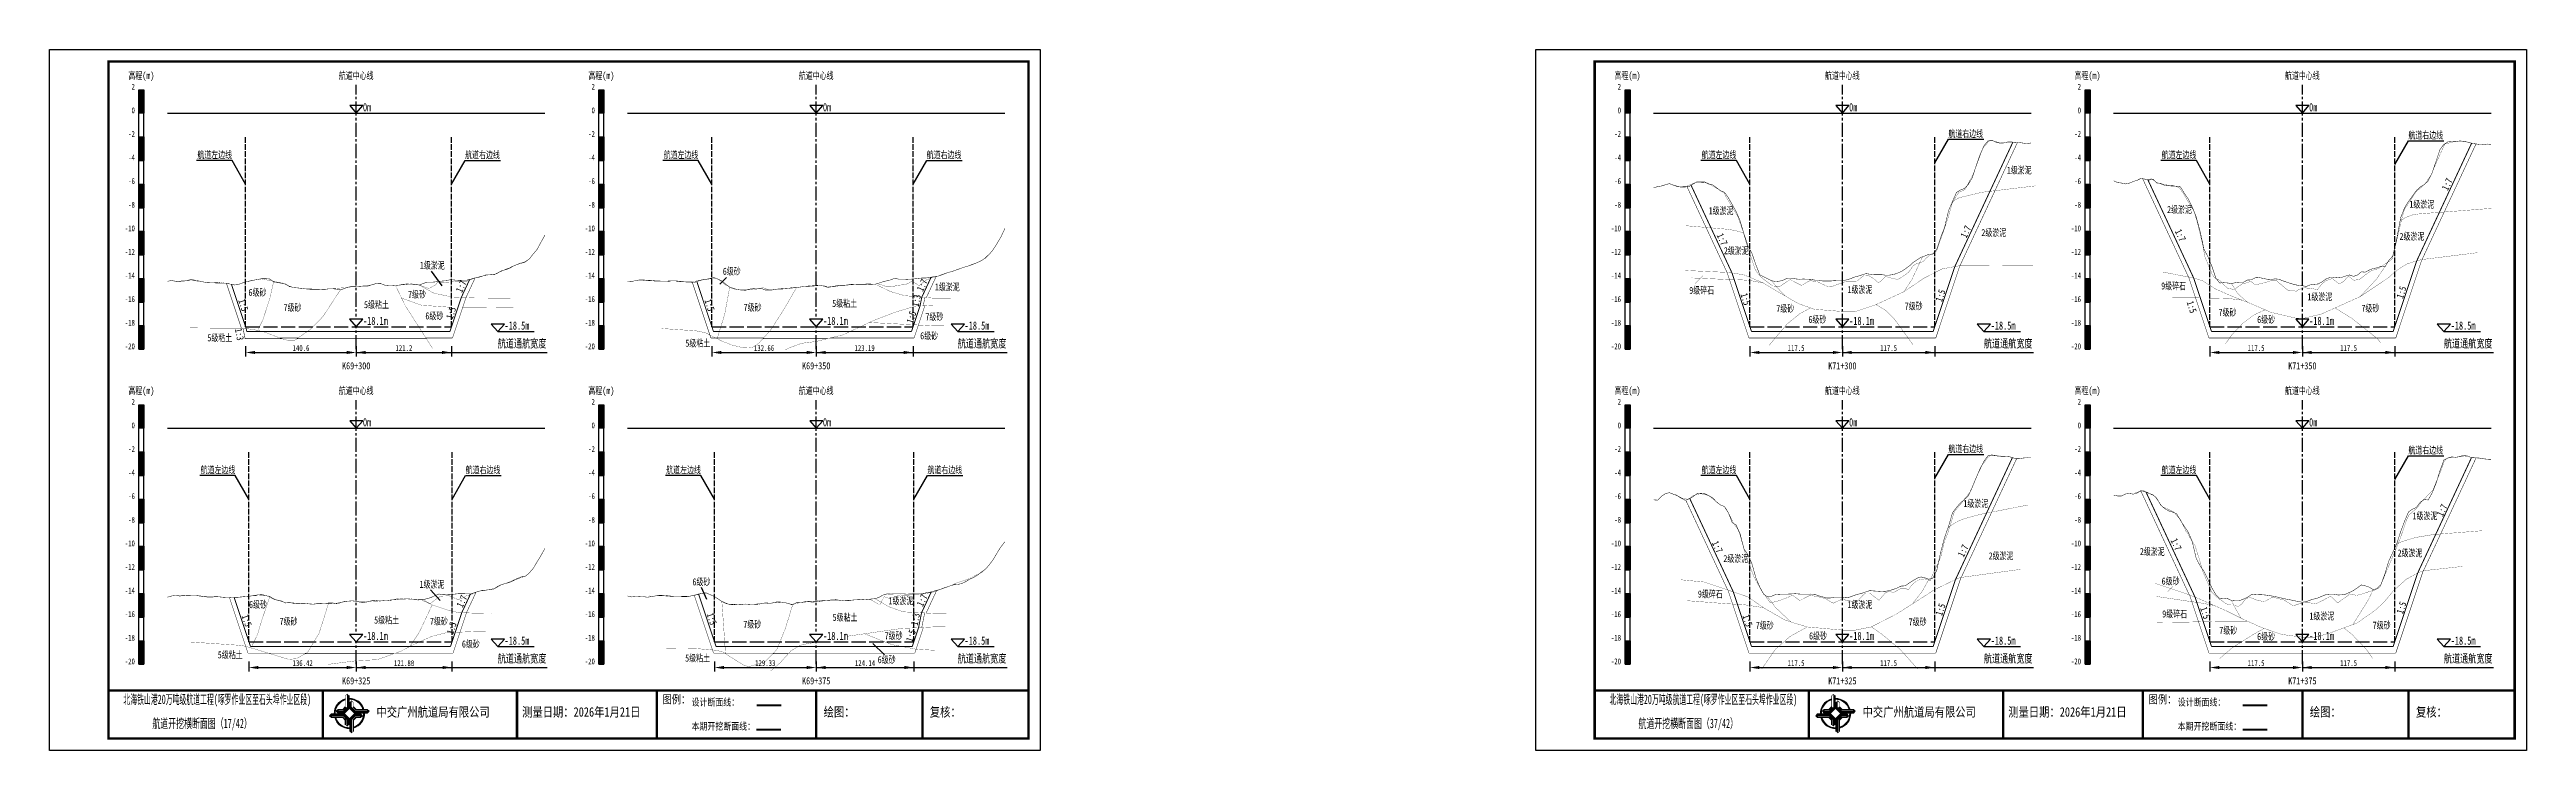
# Model space of a CAD drawing. Header units: millimetres. Extents: x 0 to 1680, y -8762 to 0.
# Drawn here: x 0 to 1050, y -8762 to -8464 of the extents above; entities that cross this region are included whole.
import ezdxf
from ezdxf.enums import TextEntityAlignment as Align

# ---------------------------------------------------------------- set-up
doc = ezdxf.new("R2010")
doc.units = ezdxf.units.MM
for name, pattern in [('ACAD_ISO02W100', [15, 12, -3]), ('ACAD_ISO05W100', [33, 24, -3, 0, -3, 0, -3]), ('CENTER2', [1.125, 0.75, -0.125, 0.125, -0.125])]:
    doc.linetypes.add(name, pattern=pattern)
for name, color, linetype in [('0-桩号', 1, 'Continuous'), ('0-航道左右边线标注', 8, 'Continuous'), ('1-疏浚底高', 7, 'Continuous'), ('1-通航宽度', 7, 'Continuous'), ('1-通航底高', 7, 'Continuous'), ('202601', 5, 'Continuous'), ('DMX', 20, 'Continuous'), ('L1', 7, 'Continuous'), ('图幅外框线', 145, 'Continuous'), ('地质分层', 6, 'Continuous'), ('坡比', 1, 'Continuous'), ('尺寸标注', 1, 'Continuous'), ('开挖线', 4, 'Continuous'), ('标尺', 7, 'Continuous'), ('超挖线', 3, 'Continuous'), ('辅助框', 7, 'Continuous'), ('通航底面线', 7, 'ACAD_ISO02W100')]:
    doc.layers.add(name, color=color, linetype=linetype)
doc.styles.get("Standard").update_dxf_attribs({"font": 'arial.ttf'})
doc.styles.add('仿宋', font='仿宋_GB2312.ttf', dxfattribs={"width": 0.8})
doc.styles.add('仿宋GB2312', font='仿宋_GB2312.ttf', dxfattribs={"width": 0.7, "height": 2.5})
doc.styles.add('仿宋体', font='仿宋_GB2312.ttf', dxfattribs={"width": 0.8})
doc.dimstyles.new('2000', dxfattribs={"dimtxt": 3, "dimasz": 2.5, "dimexe": 1.25, "dimexo": 0.625, "dimtad": 1, "dimlfac": 2, "dimdsep": 46, "dimtxsty": 'Standard', "dimcen": 2.5, "dimadec": 0, "dimazin": 0, "dimtfac": 1, "dimtmove": 0, "dimatfit": 3, "dimfxl": 0, "dimarcsym": 0})

msp = doc.modelspace()

# ---------------------------------------------------------------- texts
at = {"layer": '0-桩号', "style": '仿宋', "width": 0.8}
for s, p in [('K71+300', (760, -8598.5289)), ('K71+350', (955, -8598.5289)), ('K71+325', (760, -8732.0289)), ('K71+375', (955, -8732.0289))]:
    msp.add_text(s, height=3, dxfattribs=at).set_placement(p, align=Align.MIDDLE)
at = {"layer": '0-航道左右边线标注', "style": '仿宋', "width": 0.7}
for p in [(804.9402, -8502.5356), (999.9402, -8503.1729), (176.1731, -8511.5), (371.8359, -8511.5), (176.4003, -8645), (372.154, -8645), (804.9402, -8636.0841), (999.9402, -8636.6487)]:
    msp.add_text('航道右边线', height=3, dxfattribs=at).set_placement(p, align=Align.BOTTOM_LEFT)
for p in [(77.3592, -8511.5), (275.0068, -8511.5), (715.0598, -8511.5), (910.0598, -8511.5), (78.7543, -8645), (276.1181, -8645), (715.0598, -8645), (910.0598, -8645)]:
    msp.add_text('航道左边线', height=3, dxfattribs=at).set_placement(p, align=Align.BOTTOM_RIGHT)
at = {"layer": '1-通航宽度', "style": '仿宋', "width": 0.7}
for p in [(190, -8591.85), (385, -8591.85), (820, -8591.85), (1015, -8591.85), (190, -8725.35), (385, -8725.35), (820, -8725.35), (1015, -8725.35)]:
    msp.add_text('航道通航宽度', height=3.5, dxfattribs=at).set_placement(p, align=Align.BOTTOM_LEFT)
at = {"layer": 'L1', "style": '仿宋', "width": 0.7}
for p in [(130, -8475.5289), (325, -8475.5289), (760, -8475.5289), (955, -8475.5289), (130, -8609.0289), (325, -8609.0289), (760, -8609.0289), (955, -8609.0289)]:
    msp.add_text('航道中心线', height=3, dxfattribs=at).set_placement(p, align=Align.MIDDLE_CENTER)
for p in [(132.8561, -8490.6797), (327.8561, -8490.6797), (762.8561, -8490.6797), (957.8561, -8490.6797), (132.8561, -8624.1797), (327.8561, -8624.1797), (762.8561, -8624.1797), (957.8561, -8624.1797)]:
    msp.add_text('0m ', height=3.5, dxfattribs=at).set_placement(p)
at = {"layer": '地质分层', "linetype": 'Continuous', "width": 0.7}
for s, style, p in [('1级淤泥', '仿宋体', (835.0001, -8515.6119)), ('1级淤泥', '仿宋体', (708.593, -8532.7863)), ('2级淤泥', '仿宋体', (902.9176, -8532.2839)), ('1级淤泥', '仿宋体', (1005.6221, -8530.0515)), ('2级淤泥', '仿宋体', (824.188, -8542.0562)), ('2级淤泥', '仿宋体', (1001.4269, -8543.6588)), ('1级淤泥', '仿宋GB2312', (162.2582, -8555.9163)), ('6级砂', '仿宋GB2312', (289.1936, -8558.4426)), ('2级淤泥', '仿宋体', (715.036, -8549.7321)), ('6级砂', '仿宋GB2312', (88.1466, -8567.3958)), ('7级砂', '仿宋GB2312', (155.757, -8568.2206)), ('1级淤泥', '仿宋GB2312', (380.5773, -8565.0909)), ('9级碎石', '仿宋GB2312', (700.3399, -8566.51)), ('1级淤泥', '仿宋体', (767.453, -8566.209)), ('9级碎石', '仿宋GB2312', (900.4124, -8564.6521)), ('1级淤泥', '仿宋体', (962.3983, -8569.2766)), ('7级砂', '仿宋GB2312', (103.0011, -8573.8383)), ('5级粘土', '仿宋GB2312', (138.5827, -8572.5831)), ('6级砂', '仿宋GB2312', (163.1117, -8577.3557)), ('7级砂', '仿宋GB2312', (298.0073, -8573.7496)), ('5级粘土', '仿宋GB2312', (337.0333, -8572.0465)), ('7级砂', '仿宋GB2312', (375.0809, -8577.7235)), ('7级砂', '仿宋GB2312', (735.7749, -8574.2374)), ('6级砂', '仿宋GB2312', (749.3954, -8578.8587)), ('7级砂', '仿宋GB2312', (790.2303, -8573.2042)), ('7级砂', '仿宋GB2312', (923.254, -8575.8569)), ('6级砂', '仿宋GB2312', (939.6319, -8578.8878)), ('7级砂', '仿宋GB2312', (983.8272, -8574.1129)), ('5级粘土', '仿宋GB2312', (72.1764, -8586.6137)), ('5级粘土', '仿宋GB2312', (274.7905, -8588.9134)), ('6级砂', '仿宋GB2312', (372.8712, -8585.7839)), ('1级淤泥', '仿宋体', (816.5471, -8656.8517)), ('1级淤泥', '仿宋体', (1006.9548, -8662.0996)), ('2级淤泥', '仿宋体', (714.8168, -8680.1789)), ('2级淤泥', '仿宋体', (827.274, -8679.0476)), ('2级淤泥', '仿宋体', (891.3773, -8677.2278)), ('2级淤泥', '仿宋体', (1000.6176, -8677.8221)), ('1级淤泥', '仿宋GB2312', (162.1182, -8691.1178)), ('6级砂', '仿宋GB2312', (276.33, -8690.063)), ('9级碎石', '仿宋GB2312', (704.0115, -8695.1963)), ('6级砂', '仿宋GB2312', (899.1489, -8689.7205)), ('6级砂', '仿宋GB2312', (88.3472, -8699.6881)), ('5级粘土', '仿宋GB2312', (142.862, -8706.253)), ('5级粘土', '仿宋GB2312', (337.2285, -8705.0862)), ('1级淤泥', '仿宋GB2312', (360.9129, -8698.0999)), ('1级淤泥', '仿宋体', (767.453, -8699.709)), ('9级碎石', '仿宋GB2312', (900.8441, -8703.6472)), ('1级淤泥', '仿宋体', (963.2405, -8704.5467)), ('7级砂', '仿宋GB2312', (101.3228, -8706.7888)), ('7级砂', '仿宋GB2312', (165.0458, -8706.7223)), ('6级砂', '仿宋GB2312', (178.6024, -8716.3971)), ('7级砂', '仿宋GB2312', (297.8854, -8708.0482)), ('7级砂', '仿宋GB2312', (357.8204, -8712.8804)), ('7级砂', '仿宋GB2312', (727.1, -8708.4787)), ('6级砂', '仿宋GB2312', (749.6797, -8712.9595)), ('7级砂', '仿宋GB2312', (791.9011, -8706.9877)), ('7级砂', '仿宋GB2312', (923.5577, -8710.6252)), ('6级砂', '仿宋GB2312', (939.6311, -8713.2123)), ('7级砂', '仿宋GB2312', (988.6169, -8708.4103)), ('5级粘土', '仿宋GB2312', (76.5776, -8720.9723)), ('5级粘土', '仿宋GB2312', (274.6981, -8722.3578)), ('6级砂', '仿宋GB2312', (354.8674, -8723.0333))]:
    msp.add_text(s, height=3, dxfattribs=dict(at, style=style)).set_placement(p, align=Align.MIDDLE_CENTER)
at = {"layer": '坡比', "style": '仿宋体'}
for s, rotation, width, p in [('1:7', 65, 0.8, (1016.3793, -8521.5932)), ('1:7', 295, 0.8, (709.0693, -8544.8948)), ('1:7', 65, 0.8, (812.322, -8541.6794)), ('1:7', 295, 0.8, (903.3105, -8543.1899)), ('1:7', 65, 0.7, (174.5255, -8564.8618)), ('1:7', 65, 0.7, (369.934, -8564.3395)), ('1:5', 288, 0.8, (718.9886, -8570.2417)), ('1:5', 72, 0.8, (801.6017, -8568.7554)), ('1:5', 72, 0.8, (997.0103, -8567.3806)), ('1:5', 288, 0.7, (82.1583, -8572.7521)), ('1:5', 72, 0.7, (170.2501, -8576.1241)), ('1:5', 288, 0.7, (279.8133, -8572.7753)), ('1:5', 72, 0.7, (365.3216, -8577.8978)), ('1:3', 79, 0.7, (367.4452, -8570.8477)), ('1:5', 288, 0.8, (908.1106, -8573.5845)), ('1:3', 281, 0.7, (80.4996, -8585.1923)), ('1:7', 65, 0.8, (1014.2534, -8659.7112)), ('1:7', 295, 0.8, (707.025, -8675.2347)), ('1:7', 295, 0.8, (901.5082, -8674.1882)), ('1:7', 65, 0.8, (811.1894, -8676.8916)), ('1:5', 288, 0.7, (83.6173, -8706.444)), ('1:7', 65, 0.7, (174.7996, -8698.2892)), ('1:5', 288, 0.7, (280.742, -8705.7315)), ('1:3', 79, 0.7, (367.0623, -8705.9213)), ('1:7', 65, 0.7, (369.916, -8697.8751)), ('1:5', 288, 0.8, (719.8378, -8706.4397)), ('1:5', 72, 0.8, (801.6213, -8701.7927)), ('1:5', 288, 0.8, (913.8344, -8703.1927)), ('1:5', 72, 0.8, (996.9997, -8701.0296)), ('1:5', 72, 0.7, (170.4609, -8709.673)), ('1:5', 72, 0.7, (365.1569, -8712.8462))]:
    msp.add_text(s, height=3, rotation=rotation, dxfattribs=dict(at, width=width)).set_placement(p, align=Align.MIDDLE)
at = {"layer": '辅助框', "color": 7, "style": '仿宋GB2312'}
for s, width, p in [('北海铁山港20万吨级航道工程(啄罗作业区至石头埠作业区段)', 0.52, (71.0923, -8739.8413)), ('北海铁山港20万吨级航道工程(啄罗作业区至石头埠作业区段)', 0.52, (701.0923, -8739.8413)), ('         航道开挖横断面图（17/42）', 0.6, (56.9466, -8750.0285)), ('         航道开挖横断面图（37/42）', 0.6, (686.9466, -8750.0285))]:
    msp.add_text(s, height=4, dxfattribs=dict(at, width=width)).set_placement(p, align=Align.MIDDLE_CENTER)
at = {"layer": '辅助框', "lineweight": 0, "char_height": 4, "width": 115.886347, "attachment_point": 1}
for s, insert in [('{\\fKaiTi|b0|i0|c134|p49;\\W0.8;中交广州航道局有限公司}', (138.5829, -8743.182)), ('{\\fKaiTi|b0|i0|c134|p49;\\W0.8;测量日期：2026年1月21日}', (200.3284, -8743.182)), ('{\\fKaiTi|b0|i0|c134|p49;\\W0.8;绘图：}', (328.1551, -8743.182)), ('{\\fKaiTi|b0|i0|c134|p49;\\W0.8;复核：}', (373.1551, -8743.182)), ('{\\fKaiTi|b0|i0|c134|p49;\\W0.8;中交广州航道局有限公司}', (768.5829, -8743.182)), ('{\\fKaiTi|b0|i0|c134|p49;\\W0.8;测量日期：2026年1月21日}', (830.3284, -8743.182)), ('{\\fKaiTi|b0|i0|c134|p49;\\W0.8;绘图：}', (958.1551, -8743.182)), ('{\\fKaiTi|b0|i0|c134|p49;\\W0.8;复核：}', (1003.1551, -8743.182))]:
    msp.add_mtext(s, dxfattribs=dict(at, insert=insert))
at = {"layer": '辅助框', "char_height": 3.5, "width": 20.652058, "attachment_point": 1, "style": '仿宋'}
for insert in [(259.8269, -8738.132), (889.8269, -8738.132)]:
    msp.add_mtext('{\\C3;图例：}', dxfattribs=dict(at, insert=insert))
at = {"layer": '辅助框', "color": 7, "lineweight": 50, "char_height": 3, "width": 26.24717, "attachment_point": 1, "style": '仿宋'}
for insert in [(272.1654, -8739.5513), (902.1654, -8739.5513)]:
    msp.add_mtext('设计断面线：', dxfattribs=dict(at, insert=insert))
at = {"layer": '辅助框', "color": 1, "char_height": 3, "width": 26.24717, "attachment_point": 1, "style": '仿宋'}
for insert in [(272.1654, -8749.7604), (902.1654, -8749.7604)]:
    msp.add_mtext('本期开挖断面线：', dxfattribs=dict(at, insert=insert))

# ---------------------------------------------------------------- blocks, each defined once
blk = doc.blocks.new('标尺')
at = {"layer": '标尺', "linetype": 'Continuous'}
for points in [[(-2.11667, 100), (0, 100), (0, 90), (-2.11667, 90)], [(-2.11667, 80), (0, 80), (0, 70), (-2.11667, 70)], [(-2.11667, 60), (0, 60), (0, 50), (-2.11667, 50)], [(-2.11667, 40), (0, 40), (0, 30), (-2.11667, 30)], [(-2.11667, 20), (0, 20), (0, 10), (-2.11667, 10)], [(-2.11667, 0), (0, 0), (0, -10), (-2.11667, -10)]]:
    blk.add_hatch(color=256, dxfattribs=at).paths.add_polyline_path(points)
for p, q in [((-2.11667, -10), (-2.11667, 100)), ((0, -10), (0, 100)), ((-2.11667, 80), (0, 80)), ((-2.11667, 70), (0, 70)), ((-2.11667, 60), (0, 60)), ((-2.11667, 50), (0, 50)), ((-2.11667, 40), (0, 40)), ((-2.11667, 30), (0, 30)), ((-2.11667, 20), (0, 20)), ((-2.11667, 10), (0, 10)), ((-2.11667, 0), (0, 0)), ((-2.11667, -10), (0, -10))]:
    blk.add_line(p, q, dxfattribs=at)
at = {"layer": '标尺'}
for points in [[(-2.11667, 100), (0, 100), (0, 90), (-2.11667, 90)], [(-2.11667, 100), (0, 100), (0, 90), (-2.11667, 90)], [(-2.11667, 80), (0, 80), (0, 70), (-2.11667, 70)], [(-2.11667, 80), (0, 80), (0, 70), (-2.11667, 70)], [(-2.11667, 60), (0, 60), (0, 50), (-2.11667, 50)], [(-2.11667, 60), (0, 60), (0, 50), (-2.11667, 50)], [(-2.11667, 40), (0, 40), (0, 30), (-2.11667, 30)], [(-2.11667, 40), (0, 40), (0, 30), (-2.11667, 30)], [(-2.11667, 20), (0, 20), (0, 10), (-2.11667, 10)], [(-2.11667, 20), (0, 20), (0, 10), (-2.11667, 10)], [(-2.11667, 0), (0, 0), (0, -10), (-2.11667, -10)], [(-2.11667, 0), (0, 0), (0, -10), (-2.11667, -10)]]:
    blk.add_lwpolyline(points, close=True, dxfattribs=at)
at = {"layer": '标尺', "style": '仿宋GB2312', "width": 0.7}
blk.add_text('高程(m)', height=3, dxfattribs=at).set_placement((-1.05833, 106), align=Align.MIDDLE_CENTER)
for s, p in [('2', (-3.81667, 100)), ('0', (-3.81667, 90)), ('-2', (-3.81667, 80)), ('-4', (-3.81667, 70)), ('-6', (-3.81667, 60)), ('-10', (-3.81667, 40)), ('-8', (-3.81667, 50)), ('-12', (-3.81667, 30)), ('-14', (-3.81667, 20)), ('-16', (-3.81667, 10)), ('-18', (-3.81667, 0)), ('-20', (-3.81667, -10))]:
    blk.add_text(s, height=2.5, dxfattribs=at).set_placement(p, align=Align.RIGHT)
blk = doc.blocks.new('*D237')
at = {"layer": 'Defpoints', "color": 0, "ltscale": 0.5}
for p in [(83.1, -8582), (130, -8582), (130, -8592.9)]:
    blk.add_point(p, dxfattribs=at)
at = {"layer": '尺寸标注', "color": 0, "lineweight": -2, "ltscale": 0.5}
for p, q in [((83.1, -8590.2), (83.1, -8594.5)), ((87.1, -8592.9), (126, -8592.9)), ((130, -8590.2), (130, -8594.5))]:
    blk.add_line(p, q, dxfattribs=at)
at = {"layer": '尺寸标注', "color": 0, "ltscale": 0.5}
for points in [[(87.1, -8592.2), (87.1, -8593.5), (83.1, -8592.9)], [(126, -8592.2), (126, -8593.5), (130, -8592.9)]]:
    blk.add_solid(points, dxfattribs=at)
at = {"layer": '尺寸标注', "color": 0, "ltscale": 0.5, "insert": (106.6, -8591), "char_height": 2.5, "attachment_point": 5, "style": '仿宋GB2312'}
blk.add_mtext('140.6', dxfattribs=at)
blk = doc.blocks.new('*D238')
at = {"layer": 'Defpoints', "color": 0, "ltscale": 0.5}
for p in [(84.5, -8715.5), (130, -8715.5), (130, -8726.4)]:
    blk.add_point(p, dxfattribs=at)
at = {"layer": '尺寸标注', "color": 0, "lineweight": -2, "ltscale": 0.5}
for p, q in [((84.5, -8723.8), (84.5, -8728)), ((130, -8723.8), (130, -8728)), ((88.5, -8726.4), (126, -8726.4))]:
    blk.add_line(p, q, dxfattribs=at)
at = {"layer": '尺寸标注', "color": 0, "ltscale": 0.5}
for points in [[(88.5, -8725.7), (88.5, -8727), (84.5, -8726.4)], [(126, -8725.7), (126, -8727), (130, -8726.4)]]:
    blk.add_solid(points, dxfattribs=at)
at = {"layer": '尺寸标注', "color": 0, "ltscale": 0.5, "insert": (107.3, -8724.5), "char_height": 2.5, "attachment_point": 5, "style": '仿宋GB2312'}
blk.add_mtext('136.42', dxfattribs=at)
blk = doc.blocks.new('*D239')
at = {"layer": 'Defpoints', "color": 0, "ltscale": 0.5}
for p in [(280.8, -8582), (325, -8582), (325, -8592.9)]:
    blk.add_point(p, dxfattribs=at)
at = {"layer": '尺寸标注', "color": 0, "lineweight": -2, "ltscale": 0.5}
for p, q in [((280.8, -8590.2), (280.8, -8594.5)), ((284.8, -8592.9), (321, -8592.9)), ((325, -8590.2), (325, -8594.5))]:
    blk.add_line(p, q, dxfattribs=at)
at = {"layer": '尺寸标注', "color": 0, "ltscale": 0.5}
for points in [[(284.8, -8592.2), (284.8, -8593.5), (280.8, -8592.9)], [(321, -8592.2), (321, -8593.5), (325, -8592.9)]]:
    blk.add_solid(points, dxfattribs=at)
at = {"layer": '尺寸标注', "color": 0, "ltscale": 0.5, "insert": (302.9, -8591), "char_height": 2.5, "attachment_point": 5, "style": '仿宋GB2312'}
blk.add_mtext('132.66', dxfattribs=at)
blk = doc.blocks.new('*D240')
at = {"layer": 'Defpoints', "color": 0, "ltscale": 0.5}
for p in [(281.9, -8715.5), (325, -8715.5), (325, -8726.4)]:
    blk.add_point(p, dxfattribs=at)
at = {"layer": '尺寸标注', "color": 0, "lineweight": -2, "ltscale": 0.5}
for p, q in [((281.9, -8723.8), (281.9, -8728)), ((325, -8723.8), (325, -8728)), ((285.9, -8726.4), (321, -8726.4))]:
    blk.add_line(p, q, dxfattribs=at)
at = {"layer": '尺寸标注', "color": 0, "ltscale": 0.5}
for points in [[(285.9, -8725.7), (285.9, -8727), (281.9, -8726.4)], [(321, -8725.7), (321, -8727), (325, -8726.4)]]:
    blk.add_solid(points, dxfattribs=at)
at = {"layer": '尺寸标注', "color": 0, "ltscale": 0.5, "insert": (303.4, -8724.5), "char_height": 2.5, "attachment_point": 5, "style": '仿宋GB2312'}
blk.add_mtext('129.33', dxfattribs=at)
blk = doc.blocks.new('*D33')
at = {"layer": 'Defpoints', "color": 0, "ltscale": 0.5}
for p in [(130, -8582), (170.4, -8582), (170.4, -8592.9)]:
    blk.add_point(p, dxfattribs=at)
at = {"layer": '尺寸标注', "color": 0, "lineweight": -2, "ltscale": 0.5}
for p, q in [((130, -8590.2), (130, -8594.5)), ((134, -8592.9), (166.4, -8592.9)), ((170.4, -8590.2), (170.4, -8594.5))]:
    blk.add_line(p, q, dxfattribs=at)
at = {"layer": '尺寸标注', "color": 0, "ltscale": 0.5}
for points in [[(134, -8592.2), (134, -8593.5), (130, -8592.9)], [(166.4, -8592.2), (166.4, -8593.5), (170.4, -8592.9)]]:
    blk.add_solid(points, dxfattribs=at)
at = {"layer": '尺寸标注', "color": 0, "ltscale": 0.5, "insert": (150.2, -8591), "char_height": 2.5, "attachment_point": 5, "style": '仿宋GB2312'}
blk.add_mtext('121.2', dxfattribs=at)
blk = doc.blocks.new('*D34')
at = {"layer": 'Defpoints', "color": 0, "ltscale": 0.5}
for p in [(130, -8715.5), (170.6, -8715.5), (170.6, -8726.4)]:
    blk.add_point(p, dxfattribs=at)
at = {"layer": '尺寸标注', "color": 0, "lineweight": -2, "ltscale": 0.5}
for p, q in [((130, -8723.8), (130, -8728)), ((170.6, -8723.8), (170.6, -8728)), ((134, -8726.4), (166.6, -8726.4))]:
    blk.add_line(p, q, dxfattribs=at)
at = {"layer": '尺寸标注', "color": 0, "ltscale": 0.5}
for points in [[(134, -8725.7), (134, -8727), (130, -8726.4)], [(166.6, -8725.7), (166.6, -8727), (170.6, -8726.4)]]:
    blk.add_solid(points, dxfattribs=at)
at = {"layer": '尺寸标注', "color": 0, "ltscale": 0.5, "insert": (150.3, -8724.5), "char_height": 2.5, "attachment_point": 5, "style": '仿宋GB2312'}
blk.add_mtext('121.88', dxfattribs=at)
blk = doc.blocks.new('*D35')
at = {"layer": 'Defpoints', "color": 0, "ltscale": 0.5}
for p in [(325, -8582), (366.1, -8582), (366.1, -8592.9)]:
    blk.add_point(p, dxfattribs=at)
at = {"layer": '尺寸标注', "color": 0, "lineweight": -2, "ltscale": 0.5}
for p, q in [((325, -8590.2), (325, -8594.5)), ((329, -8592.9), (362.1, -8592.9)), ((366.1, -8590.2), (366.1, -8594.5))]:
    blk.add_line(p, q, dxfattribs=at)
at = {"layer": '尺寸标注', "color": 0, "ltscale": 0.5}
for points in [[(329, -8592.2), (329, -8593.5), (325, -8592.9)], [(362.1, -8592.2), (362.1, -8593.5), (366.1, -8592.9)]]:
    blk.add_solid(points, dxfattribs=at)
at = {"layer": '尺寸标注', "color": 0, "ltscale": 0.5, "insert": (345.5, -8591), "char_height": 2.5, "attachment_point": 5, "style": '仿宋GB2312'}
blk.add_mtext('123.19', dxfattribs=at)
blk = doc.blocks.new('*D36')
at = {"layer": 'Defpoints', "color": 0, "ltscale": 0.5}
for p in [(325, -8715.5), (366.4, -8715.5), (366.4, -8726.4)]:
    blk.add_point(p, dxfattribs=at)
at = {"layer": '尺寸标注', "color": 0, "lineweight": -2, "ltscale": 0.5}
for p, q in [((325, -8723.8), (325, -8728)), ((366.4, -8723.8), (366.4, -8728)), ((329, -8726.4), (362.4, -8726.4))]:
    blk.add_line(p, q, dxfattribs=at)
at = {"layer": '尺寸标注', "color": 0, "ltscale": 0.5}
for points in [[(329, -8725.7), (329, -8727), (325, -8726.4)], [(362.4, -8725.7), (362.4, -8727), (366.4, -8726.4)]]:
    blk.add_solid(points, dxfattribs=at)
at = {"layer": '尺寸标注', "color": 0, "ltscale": 0.5, "insert": (345.7, -8724.5), "char_height": 2.5, "attachment_point": 5, "style": '仿宋GB2312'}
blk.add_mtext('124.14', dxfattribs=at)
blk = doc.blocks.new('通航底高')
at = {"layer": '1-通航底高'}
for p, q in [((-2.8, 3.2), (0, 0)), ((2.8, 3.2), (-2.8, 3.2)), ((0, 0), (2.8, 3.2))]:
    blk.add_line(p, q, dxfattribs=at)
at = {"layer": '1-通航底高', "style": '仿宋', "width": 0.7}
blk.add_attdef('通航底高', (2.9, 0.8), '', height=3.5, dxfattribs=at)
blk = doc.blocks.new('疏浚底高')
at = {"layer": '1-疏浚底高'}
for p, q in [((-2.8, 3.2), (0, 0)), ((2.8, 3.2), (-2.8, 3.2)), ((0, 0), (2.8, 3.2)), ((0, 0), (15.5, 0))]:
    blk.add_line(p, q, dxfattribs=at)
at = {"layer": '1-疏浚底高', "style": '仿宋', "width": 0.7}
blk.add_attdef('疏浚底高', (2.9, 0.8), '', height=3.5, dxfattribs=at)
blk = doc.blocks.new('*D280')
at = {"layer": 'Defpoints', "color": 0}
for p in [(720.8, -8582), (760, -8582), (760, -8592.9)]:
    blk.add_point(p, dxfattribs=at)
at = {"layer": '尺寸标注', "color": 0, "lineweight": -2, "ltscale": 0.5}
for p, q in [((720.8, -8590.2), (720.8, -8594.5)), ((724.8, -8592.9), (756, -8592.9)), ((760, -8590.2), (760, -8594.5))]:
    blk.add_line(p, q, dxfattribs=at)
at = {"layer": '尺寸标注', "color": 0}
for points in [[(724.8, -8592.2), (724.8, -8593.5), (720.8, -8592.9)], [(756, -8593.5), (756, -8592.2), (760, -8592.9)]]:
    blk.add_solid(points, dxfattribs=at)
at = {"layer": '尺寸标注', "color": 0, "insert": (740.4, -8591), "char_height": 2.5, "attachment_point": 5, "style": '仿宋GB2312'}
blk.add_mtext('117.5', dxfattribs=at)
blk = doc.blocks.new('*D281')
at = {"layer": 'Defpoints', "color": 0}
for p in [(720.8, -8715.5), (760, -8715.5), (760, -8726.4)]:
    blk.add_point(p, dxfattribs=at)
at = {"layer": '尺寸标注', "color": 0, "lineweight": -2, "ltscale": 0.5}
for p, q in [((720.8, -8723.8), (720.8, -8728)), ((760, -8723.8), (760, -8728)), ((724.8, -8726.4), (756, -8726.4))]:
    blk.add_line(p, q, dxfattribs=at)
at = {"layer": '尺寸标注', "color": 0}
for points in [[(724.8, -8725.7), (724.8, -8727), (720.8, -8726.4)], [(756, -8727), (756, -8725.7), (760, -8726.4)]]:
    blk.add_solid(points, dxfattribs=at)
at = {"layer": '尺寸标注', "color": 0, "insert": (740.4, -8724.5), "char_height": 2.5, "attachment_point": 5, "style": '仿宋GB2312'}
blk.add_mtext('117.5', dxfattribs=at)
blk = doc.blocks.new('*D282')
at = {"layer": 'Defpoints', "color": 0}
for p in [(915.8, -8582), (955, -8582), (955, -8592.9)]:
    blk.add_point(p, dxfattribs=at)
at = {"layer": '尺寸标注', "color": 0, "lineweight": -2, "ltscale": 0.5}
for p, q in [((915.8, -8590.2), (915.8, -8594.5)), ((919.8, -8592.9), (951, -8592.9)), ((955, -8590.2), (955, -8594.5))]:
    blk.add_line(p, q, dxfattribs=at)
at = {"layer": '尺寸标注', "color": 0}
for points in [[(919.8, -8592.2), (919.8, -8593.5), (915.8, -8592.9)], [(951, -8593.5), (951, -8592.2), (955, -8592.9)]]:
    blk.add_solid(points, dxfattribs=at)
at = {"layer": '尺寸标注', "color": 0, "insert": (935.4, -8591), "char_height": 2.5, "attachment_point": 5, "style": '仿宋GB2312'}
blk.add_mtext('117.5', dxfattribs=at)
blk = doc.blocks.new('*D283')
at = {"layer": 'Defpoints', "color": 0}
for p in [(915.8, -8715.5), (955, -8715.5), (955, -8726.4)]:
    blk.add_point(p, dxfattribs=at)
at = {"layer": '尺寸标注', "color": 0, "lineweight": -2, "ltscale": 0.5}
for p, q in [((915.8, -8723.8), (915.8, -8728)), ((955, -8723.8), (955, -8728)), ((919.8, -8726.4), (951, -8726.4))]:
    blk.add_line(p, q, dxfattribs=at)
at = {"layer": '尺寸标注', "color": 0}
for points in [[(919.8, -8725.7), (919.8, -8727), (915.8, -8726.4)], [(951, -8727), (951, -8725.7), (955, -8726.4)]]:
    blk.add_solid(points, dxfattribs=at)
at = {"layer": '尺寸标注', "color": 0, "insert": (935.4, -8724.5), "char_height": 2.5, "attachment_point": 5, "style": '仿宋GB2312'}
blk.add_mtext('117.5', dxfattribs=at)
blk = doc.blocks.new('*D337')
at = {"layer": 'Defpoints', "color": 0}
for p in [(760, -8582), (799.2, -8582), (799.2, -8592.9)]:
    blk.add_point(p, dxfattribs=at)
at = {"layer": '尺寸标注', "color": 0, "lineweight": -2, "ltscale": 0.5}
for p, q in [((760, -8590.2), (760, -8594.5)), ((764, -8592.9), (795.2, -8592.9)), ((799.2, -8590.2), (799.2, -8594.5))]:
    blk.add_line(p, q, dxfattribs=at)
at = {"layer": '尺寸标注', "color": 0}
for points in [[(764, -8592.2), (764, -8593.5), (760, -8592.9)], [(795.2, -8593.5), (795.2, -8592.2), (799.2, -8592.9)]]:
    blk.add_solid(points, dxfattribs=at)
at = {"layer": '尺寸标注', "color": 0, "insert": (779.6, -8591), "char_height": 2.5, "attachment_point": 5, "style": '仿宋GB2312'}
blk.add_mtext('117.5', dxfattribs=at)
blk = doc.blocks.new('*D338')
at = {"layer": 'Defpoints', "color": 0}
for p in [(760, -8715.5), (799.2, -8715.5), (799.2, -8726.4)]:
    blk.add_point(p, dxfattribs=at)
at = {"layer": '尺寸标注', "color": 0, "lineweight": -2, "ltscale": 0.5}
for p, q in [((760, -8723.8), (760, -8728)), ((799.2, -8723.8), (799.2, -8728)), ((764, -8726.4), (795.2, -8726.4))]:
    blk.add_line(p, q, dxfattribs=at)
at = {"layer": '尺寸标注', "color": 0}
for points in [[(764, -8725.7), (764, -8727), (760, -8726.4)], [(795.2, -8727), (795.2, -8725.7), (799.2, -8726.4)]]:
    blk.add_solid(points, dxfattribs=at)
at = {"layer": '尺寸标注', "color": 0, "insert": (779.6, -8724.5), "char_height": 2.5, "attachment_point": 5, "style": '仿宋GB2312'}
blk.add_mtext('117.5', dxfattribs=at)
blk = doc.blocks.new('*D339')
at = {"layer": 'Defpoints', "color": 0}
for p in [(955, -8582), (994.2, -8582), (994.2, -8592.9)]:
    blk.add_point(p, dxfattribs=at)
at = {"layer": '尺寸标注', "color": 0, "lineweight": -2, "ltscale": 0.5}
for p, q in [((955, -8590.2), (955, -8594.5)), ((959, -8592.9), (990.2, -8592.9)), ((994.2, -8590.2), (994.2, -8594.5))]:
    blk.add_line(p, q, dxfattribs=at)
at = {"layer": '尺寸标注', "color": 0}
for points in [[(959, -8592.2), (959, -8593.5), (955, -8592.9)], [(990.2, -8593.5), (990.2, -8592.2), (994.2, -8592.9)]]:
    blk.add_solid(points, dxfattribs=at)
at = {"layer": '尺寸标注', "color": 0, "insert": (974.6, -8591), "char_height": 2.5, "attachment_point": 5, "style": '仿宋GB2312'}
blk.add_mtext('117.5', dxfattribs=at)
blk = doc.blocks.new('*D340')
at = {"layer": 'Defpoints', "color": 0}
for p in [(955, -8715.5), (994.2, -8715.5), (994.2, -8726.4)]:
    blk.add_point(p, dxfattribs=at)
at = {"layer": '尺寸标注', "color": 0, "lineweight": -2, "ltscale": 0.5}
for p, q in [((955, -8723.8), (955, -8728)), ((994.2, -8723.8), (994.2, -8728)), ((959, -8726.4), (990.2, -8726.4))]:
    blk.add_line(p, q, dxfattribs=at)
at = {"layer": '尺寸标注', "color": 0}
for points in [[(959, -8725.7), (959, -8727), (955, -8726.4)], [(990.2, -8727), (990.2, -8725.7), (994.2, -8726.4)]]:
    blk.add_solid(points, dxfattribs=at)
at = {"layer": '尺寸标注', "color": 0, "insert": (974.6, -8724.5), "char_height": 2.5, "attachment_point": 5, "style": '仿宋GB2312'}
blk.add_mtext('117.5', dxfattribs=at)

# ---------------------------------------------------------------- dimensions: what is measured, and where the dimension line sits
at = {"layer": '尺寸标注', "ltscale": 0.5}
for p1, p2, distance, picture, middle in [((720.8333, -8582), (760, -8582), -10.852, '*D280', (740.4167, -8590.9556)), ((760, -8582), (799.1667, -8582), -10.852, '*D337', (779.5833, -8590.9555)), ((915.8333, -8582), (955, -8582), -10.8518, '*D282', (935.4167, -8590.9553)), ((955, -8582), (994.1667, -8582), -10.8517, '*D339', (974.5833, -8590.9553)), ((720.8333, -8715.5), (760, -8715.5), -10.852, '*D281', (740.4167, -8724.4556)), ((760, -8715.5), (799.1667, -8715.5), -10.8519, '*D338', (779.5833, -8724.4555)), ((915.8333, -8715.5), (955, -8715.5), -10.8517, '*D283', (935.4167, -8724.4553)), ((955, -8715.5), (994.1667, -8715.5), -10.8517, '*D340', (974.5833, -8724.4552))]:
    dim = msp.add_aligned_dim(p1=p1, p2=p2, distance=distance, dimstyle='2000', override={"dimtxt": 3.5, "dimasz": 4, "dimexe": 1.6, "dimexo": 8.25, "dimlfac": 3, "dimtxsty": '仿宋GB2312'}, dxfattribs=at)
    dim.commit()
    dim.dimension.update_dxf_attribs({"geometry": picture, "text_midpoint": middle})

# ---------------------------------------------------------------- hatches: boundary and pattern name
at = {"layer": '辅助框'}
h = msp.add_hatch(color=5, dxfattribs=at)
h.paths.add_polyline_path([(124.9783, -8745.9999), (119.4999, -8746.0018), (118.7223, -8746.781), (119.5311, -8747.5895), (124.2915, -8747.5879), (125.3673, -8748.664), (125.368, -8750.6107), (126.1636, -8751.4065), (126.9552, -8750.6108), (126.9543, -8747.9753)])
h.paths.add_polyline_path([(126.1456, -8748.364), (126.1465, -8751.0896), (125.5483, -8750.4891), (125.5477, -8748.5445), (124.3793, -8747.4082), (119.6199, -8747.4099), (119.022, -8746.8111), (124.5897, -8746.8092)], flags=16)
h = msp.add_hatch(color=5, dxfattribs=at)
edge = h.paths.add_edge_path()
edge.add_ellipse((127.1049, -8745.8494), major_axis=(-6.0171, 0), ratio=0.999999983, start_angle=-73.2117177, end_angle=1.4467621, ccw=False)
edge.add_line((125.367, -8740.0887), (125.367, -8739.6676))
edge.add_ellipse((127.1049, -8745.8494), major_axis=(-6.4215, 0), ratio=0.999999983, start_angle=-74.2971998, end_angle=1.3568951)
edge.add_line((120.6852, -8746.0014), (121.0897, -8746.0013))
edge = h.paths.add_edge_path()
edge.add_ellipse((127.1049, -8745.8494), major_axis=(-6.0171, 0), ratio=0.999999983, start_angle=196.7802888, end_angle=271.4309187, ccw=False)
edge.add_line((132.8658, -8744.1122), (133.2869, -8744.1122))
edge.add_ellipse((127.1049, -8745.8494), major_axis=(-6.4215, 0), ratio=0.999999983, start_angle=195.6953324, end_angle=271.3407922)
edge.add_line((126.9546, -8739.4297), (126.9546, -8739.8342))
edge = h.paths.add_edge_path()
edge.add_ellipse((127.1049, -8745.8494), major_axis=(-6.4215, 0), ratio=0.999999983, start_angle=105.7065267, end_angle=181.333632)
edge.add_line((133.5246, -8745.6999), (133.1201, -8745.6999))
edge.add_ellipse((127.1049, -8745.8494), major_axis=(-6.0171, 0), ratio=0.999999983, start_angle=106.7923276, end_angle=181.4233031, ccw=False)
edge.add_line((128.8433, -8751.6099), (128.8433, -8752.031))
edge = h.paths.add_edge_path()
edge.add_ellipse((127.1049, -8745.8494), major_axis=(6.0171, 0), ratio=0.999999983, start_angle=196.8039056, end_angle=271.4347581, ccw=False)
edge.add_line((121.3448, -8747.5889), (120.9236, -8747.589))
edge.add_ellipse((127.1049, -8745.8494), major_axis=(6.4215, 0), ratio=0.999999983, start_angle=195.7186902, end_angle=271.3444001)
edge.add_line((127.2556, -8752.269), (127.2556, -8751.8646))
h = msp.add_hatch(color=5, dxfattribs=at)
h.paths.add_polyline_path([(129.2304, -8745.6999), (134.7087, -8745.6999), (135.4866, -8744.921), (134.6781, -8744.1122), (129.9177, -8744.1122), (128.8422, -8743.0357), (128.8422, -8741.0891), (128.0469, -8740.2929), (127.2551, -8741.0883), (127.2551, -8743.7239)])
h.paths.add_polyline_path([(128.0639, -8743.3354), (128.0639, -8740.6098), (128.6619, -8741.2105), (128.6619, -8743.1552), (129.8298, -8744.2918), (134.5892, -8744.2918), (135.1869, -8744.8908), (129.6192, -8744.8908)], flags=16)
h = msp.add_hatch(color=5, dxfattribs=at)
h.paths.add_polyline_path([(129.2316, -8745.9991), (127.2556, -8747.9744), (127.2556, -8753.4528), (128.0345, -8754.2307), (128.8433, -8753.4221), (128.8433, -8748.6617), (129.9198, -8747.5863), (131.8664, -8747.5863), (132.6625, -8746.7909), (131.8671, -8745.9991)])
h.paths.add_polyline_path([(129.62, -8746.8079), (132.3456, -8746.8079), (131.7449, -8747.4059), (129.8003, -8747.4059), (128.6636, -8748.5738), (128.6636, -8753.3333), (128.0647, -8753.931), (128.0647, -8748.3633)], flags=16)
h = msp.add_hatch(color=5, dxfattribs=at)
h.paths.add_polyline_path([(754.9783, -8745.9999), (749.4999, -8746.0018), (748.7223, -8746.781), (749.5311, -8747.5895), (754.2915, -8747.5879), (755.3673, -8748.664), (755.368, -8750.6107), (756.1636, -8751.4065), (756.9552, -8750.6108), (756.9543, -8747.9753)])
h.paths.add_polyline_path([(756.1456, -8748.364), (756.1465, -8751.0896), (755.5483, -8750.4891), (755.5477, -8748.5445), (754.3793, -8747.4082), (749.6199, -8747.4099), (749.022, -8746.8111), (754.5897, -8746.8092)], flags=16)
h = msp.add_hatch(color=5, dxfattribs=at)
edge = h.paths.add_edge_path()
edge.add_ellipse((757.1049, -8745.8494), major_axis=(-6.0171, 0), ratio=0.999999983, start_angle=-73.2117177, end_angle=1.4467621, ccw=False)
edge.add_line((755.367, -8740.0887), (755.367, -8739.6676))
edge.add_ellipse((757.1049, -8745.8494), major_axis=(-6.4215, 0), ratio=0.999999983, start_angle=-74.2971998, end_angle=1.3568951)
edge.add_line((750.6852, -8746.0014), (751.0897, -8746.0013))
edge = h.paths.add_edge_path()
edge.add_ellipse((757.1049, -8745.8494), major_axis=(-6.0171, 0), ratio=0.999999983, start_angle=196.7802888, end_angle=271.4309187, ccw=False)
edge.add_line((762.8658, -8744.1122), (763.2869, -8744.1122))
edge.add_ellipse((757.1049, -8745.8494), major_axis=(-6.4215, 0), ratio=0.999999983, start_angle=195.6953324, end_angle=271.3407922)
edge.add_line((756.9546, -8739.4297), (756.9546, -8739.8342))
edge = h.paths.add_edge_path()
edge.add_ellipse((757.1049, -8745.8494), major_axis=(-6.4215, 0), ratio=0.999999983, start_angle=105.7065267, end_angle=181.333632)
edge.add_line((763.5246, -8745.6999), (763.1201, -8745.6999))
edge.add_ellipse((757.1049, -8745.8494), major_axis=(-6.0171, 0), ratio=0.999999983, start_angle=106.7923276, end_angle=181.4233031, ccw=False)
edge.add_line((758.8433, -8751.6099), (758.8433, -8752.031))
edge = h.paths.add_edge_path()
edge.add_ellipse((757.1049, -8745.8494), major_axis=(6.0171, 0), ratio=0.999999983, start_angle=196.8039056, end_angle=271.4347581, ccw=False)
edge.add_line((751.3448, -8747.5889), (750.9236, -8747.589))
edge.add_ellipse((757.1049, -8745.8494), major_axis=(6.4215, 0), ratio=0.999999983, start_angle=195.7186902, end_angle=271.3444001)
edge.add_line((757.2556, -8752.269), (757.2556, -8751.8646))
h = msp.add_hatch(color=5, dxfattribs=at)
h.paths.add_polyline_path([(756.9546, -8738.2455), (756.1757, -8737.4676), (755.367, -8738.2762), (755.367, -8743.0366), (754.2904, -8744.112), (752.3438, -8744.112), (751.5477, -8744.9074), (752.3431, -8745.6992), (754.9786, -8745.6992), (756.9546, -8743.7239)])
h.paths.add_polyline_path([(756.1455, -8743.335), (754.5902, -8744.8904), (751.8646, -8744.8904), (752.4653, -8744.2924), (754.4099, -8744.2924), (755.5466, -8743.1245), (755.5466, -8738.365), (756.1455, -8737.7673)], flags=16)
h = msp.add_hatch(color=5, dxfattribs=at)
h.paths.add_polyline_path([(759.2304, -8745.6999), (764.7087, -8745.6999), (765.4866, -8744.921), (764.6781, -8744.1122), (759.9177, -8744.1122), (758.8422, -8743.0357), (758.8422, -8741.0891), (758.0469, -8740.2929), (757.2551, -8741.0883), (757.2551, -8743.7239)])
h.paths.add_polyline_path([(758.0639, -8743.3354), (758.0639, -8740.6098), (758.6619, -8741.2105), (758.6619, -8743.1552), (759.8298, -8744.2918), (764.5892, -8744.2918), (765.1869, -8744.8908), (759.6192, -8744.8908)], flags=16)
h = msp.add_hatch(color=5, dxfattribs=at)
h.paths.add_polyline_path([(759.2316, -8745.9991), (757.2556, -8747.9744), (757.2556, -8753.4528), (758.0345, -8754.2307), (758.8433, -8753.4221), (758.8433, -8748.6617), (759.9198, -8747.5863), (761.8664, -8747.5863), (762.6625, -8746.7909), (761.8671, -8745.9991)])
h.paths.add_polyline_path([(759.62, -8746.8079), (762.3456, -8746.8079), (761.7449, -8747.4059), (759.8003, -8747.4059), (758.6636, -8748.5738), (758.6636, -8753.3333), (758.0647, -8753.931), (758.0647, -8748.3633)], flags=16)

# ---------------------------------------------------------------- linework, layer by layer
at = {"layer": '0-航道左右边线标注', "linetype": 'ACAD_ISO02W100', "ltscale": 0.2}
for points in [[(83.1327, -8582), (83.1327, -8501.5)], [(170.3996, -8582), (170.3996, -8501.5)], [(280.7803, -8582), (280.7803, -8501.5)], [(366.0624, -8582), (366.0624, -8501.5)], [(720.8333, -8582), (720.8333, -8501.5)], [(799.1667, -8582), (799.1667, -8501.5)], [(915.8333, -8582), (915.8333, -8501.5)], [(994.1667, -8582), (994.1667, -8501.5)], [(84.5278, -8715.5), (84.5278, -8635)], [(170.6268, -8715.5), (170.6268, -8635)], [(281.8916, -8715.5), (281.8916, -8635)], [(366.3805, -8715.5), (366.3805, -8635)], [(720.8333, -8715.5), (720.8333, -8635)], [(799.1667, -8715.5), (799.1667, -8635)], [(915.8333, -8715.5), (915.8333, -8635)], [(994.1667, -8715.5), (994.1667, -8635)]]:
    msp.add_lwpolyline(points, dxfattribs=at)
at = {"layer": '0-航道左右边线标注'}
for points in [[(799.1667, -8512.5356), (804.9402, -8502.5356), (819.9402, -8502.5356)], [(994.1667, -8513.1729), (999.9402, -8503.1729), (1014.9402, -8503.1729)], [(83.1327, -8521.5), (77.3592, -8511.5), (62.3592, -8511.5)], [(170.3996, -8521.5), (176.1731, -8511.5), (191.1731, -8511.5)], [(280.7803, -8521.5), (275.0068, -8511.5), (260.0068, -8511.5)], [(366.0624, -8521.5), (371.8359, -8511.5), (386.8359, -8511.5)], [(720.8333, -8521.5), (715.0598, -8511.5), (700.0598, -8511.5)], [(915.8333, -8521.5), (910.0598, -8511.5), (895.0598, -8511.5)], [(799.1667, -8646.0841), (804.9402, -8636.0841), (819.9402, -8636.0841)], [(994.1667, -8646.6487), (999.9402, -8636.6487), (1014.9402, -8636.6487)], [(84.5278, -8655), (78.7543, -8645), (63.7543, -8645)], [(170.6268, -8655), (176.4003, -8645), (191.4003, -8645)], [(281.8916, -8655), (276.1181, -8645), (261.1181, -8645)], [(366.3805, -8655), (372.154, -8645), (387.154, -8645)], [(720.8333, -8655), (715.0598, -8645), (700.0598, -8645)], [(915.8333, -8655), (910.0598, -8645), (895.0598, -8645)]]:
    msp.add_lwpolyline(points, dxfattribs=at)
at = {"layer": '1-通航宽度'}
for points in [[(130, -8592.85), (211, -8592.85)], [(325, -8592.85), (406, -8592.85)], [(760, -8592.85), (841, -8592.85)], [(955, -8592.85), (1036, -8592.85)], [(130, -8726.35), (211, -8726.35)], [(325, -8726.35), (406, -8726.35)], [(760, -8726.35), (841, -8726.35)], [(955, -8726.35), (1036, -8726.35)]]:
    msp.add_lwpolyline(points, dxfattribs=at)
at = {"layer": '202601', "color": 1, "linetype": 'Continuous', "const_width": 0.1}
for points in [[(689.166, -8522.05), (691.1064, -8522.7), (692.6697, -8522.55), (693.7164, -8522.55), (696.123, -8521.5), (697.9997, -8520.75), (698.723, -8520.65), (702.7197, -8521), (702.7697, -8521), (703.1797, -8521.25), (706.583, -8523.2), (708.4597, -8524.35), (709.7897, -8525.2), (710.5597, -8526.6), (713.7497, -8531.95), (715.623, -8535.05), (717.7964, -8541.2), (718.723, -8544.45), (719.813, -8548.25), (722.883, -8557.25), (723.6764, -8558.7), (725.3897, -8560.8), (728.4597, -8563.25), (730.6164, -8564.7), (733.583, -8564.8), (733.5964, -8564.8), (733.6064, -8564.8), (737.8164, -8561.95), (740.6564, -8563.45), (742.663, -8564.45), (745.1864, -8563), (746.0464, -8562.55), (746.653, -8562.45), (748.9497, -8562.85), (749.323, -8562.85), (753.4297, -8564.75), (755.4864, -8564.95), (757.943, -8564), (760.313, -8563.25), (761.7597, -8562.6), (765.9797, -8562.7), (766.0597, -8562.7), (766.1664, -8562.6), (769.2664, -8560.15), (771.243, -8560.3), (773.6064, -8561.8), (775.2664, -8563.35), (776.6564, -8562.35), (778.3097, -8560.6), (779.9397, -8561.15), (783.5297, -8561.95), (786.0364, -8560.35), (788.0697, -8558.9), (790.073, -8556.05), (791.5164, -8555.2), (794.2764, -8554.4), (795.3564, -8553.1), (796.6064, -8551.95), (800.0064, -8549.8), (801.6897, -8544.85), (802.9364, -8541.3), (804.603, -8536.55), (806.5297, -8529.7), (807.9797, -8527.15), (809.3697, -8525), (811.293, -8524.15), (812.0264, -8523.75), (812.2697, -8523.4), (815.7297, -8516.65), (815.7664, -8516.55), (816.143, -8515.5), (819.3397, -8506.85), (819.6264, -8506.15), (820.3764, -8505.35), (821.9364, -8503.5), (822.6997, -8502.9), (824.7397, -8503.45), (827.543, -8504.2), (828.6364, -8503.95), (830.833, -8503.65)], [(884.166, -8520.2), (884.5564, -8520.05), (886.4097, -8519.1), (888.3564, -8519.5), (889.4397, -8519.7), (891.063, -8519.2), (893.003, -8520.65), (894.783, -8521.4), (895.3564, -8521.55), (897.7397, -8521.9), (900.0297, -8522.15), (900.5964, -8522.15), (902.8264, -8523.05), (904.3097, -8525.15), (906.2697, -8528.45), (907.473, -8530.35), (909.1797, -8533.3), (910.6497, -8538.5), (912.5997, -8546.6), (913.7664, -8552.55), (916.8397, -8559.85), (917.853, -8561.25), (919.9164, -8562.25), (921.8497, -8564.35), (923.443, -8565.7), (925.773, -8566.1), (926.5497, -8565.9), (928.2764, -8564.65), (929.6497, -8563.65), (931.1997, -8563.4), (933.1897, -8562.65), (934.7964, -8564.1), (935.2897, -8564.2), (937.513, -8563.65), (939.5664, -8563.15), (941.9597, -8562.4), (943.7664, -8562.4), (943.9897, -8562.4), (945.3664, -8563.6), (948.7864, -8566.45), (949.7297, -8566.45), (952.4497, -8566.9), (953.4497, -8566.2), (956.2264, -8565.3), (956.9797, -8565.65), (957.8764, -8565.6), (961.4997, -8566.2), (962.753, -8564.4), (964.7064, -8562.6), (966.833, -8561.8), (967.7197, -8561.55), (970.363, -8563.65), (971.323, -8563.4), (972.3097, -8562.9), (974.553, -8560.55), (976.823, -8562.25), (979.213, -8561.95), (981.713, -8559.95), (983.7264, -8558.55), (984.2197, -8558.2), (987.1564, -8557.35), (992.8464, -8553.5), (993.1864, -8553), (993.3764, -8552.2), (997.4297, -8535.1), (998.3997, -8531.95), (999.193, -8530.85), (1002.9664, -8525.1), (1003.3697, -8524.65), (1006.903, -8521.5), (1006.9864, -8521.4), (1007.0764, -8521.25), (1009.9364, -8517.1), (1010.5864, -8515.1), (1015.3397, -8504.6), (1015.6197, -8504.5), (1018.8864, -8503.65), (1020.333, -8503.45), (1022.2664, -8503.3), (1024.4497, -8503.65), (1025.723, -8503.9), (1025.833, -8503.9)], [(53.393, -8562.85), (54.8933, -8562.65), (55.1267, -8562.6), (56.38, -8562.5), (58.2233, -8562.4), (58.7833, -8562.35), (63.1867, -8562.65), (63.7167, -8562.7), (63.8067, -8562.7), (63.9033, -8562.7), (67.3333, -8563.4), (70.93, -8563.2), (72.0933, -8563.1), (73.1067, -8563.25), (75.52, -8563.7), (78.93, -8564.25), (79.37, -8564.25), (79.79, -8564.15), (82.4567, -8563.2), (85.11, -8562.6), (87.36, -8562.1), (89.92, -8561.7), (93.0067, -8562.3), (94.2067, -8562.45), (97.0033, -8563.15), (98.41, -8563.3), (100.99, -8564.5), (101.7433, -8565), (103.3333, -8565.3), (106.6733, -8565.75), (110.98, -8566.2), (111.28, -8566.2), (111.47, -8566.2), (114.8, -8566.1), (115.09, -8566.1), (119.68, -8565.85), (124.87, -8565.4), (125.0533, -8565.4), (125.25, -8565.4), (127.5567, -8564.95), (129.6133, -8564.9), (130.1733, -8564.9), (130.7467, -8564.95), (134.2467, -8564.7), (135.4033, -8564.4), (138.7367, -8563.65), (140.6, -8563.8), (143.12, -8564.6), (144.3233, -8564.6), (147.3733, -8564.45), (148.64, -8564.15), (151.49, -8563.75), (151.5867, -8563.75), (151.68, -8563.75), (152.8733, -8563.9), (156.35, -8564.25), (156.9233, -8564.3), (159.0133, -8565.15), (160.6233, -8565.65), (160.81, -8565.75), (163.5533, -8564.25), (164.67, -8563), (167.4167, -8563.1), (167.77, -8563.2), (168.02, -8563.05), (170.0367, -8563), (172.1767, -8562.8), (172.4133, -8562.9), (172.6633, -8562.9), (176.4433, -8562.9), (176.9333, -8562.65), (179.8667, -8561.5), (182.2367, -8560.75), (182.71, -8560.6), (185.2467, -8560.15), (185.6867, -8560.05), (186.6633, -8559.9), (189.5, -8559.55), (190.7, -8558.85), (193.4567, -8557.55), (194.0667, -8557.35), (195.9167, -8556.5), (198.2633, -8555.5), (199.5667, -8554.95), (201.6367, -8554.4), (202.1667, -8553.85)], [(251.917, -8562.55), (251.9671, -8562.4), (253.4538, -8562.5), (255.2771, -8562.55), (257.3238, -8562.65), (259.1804, -8562.65), (260.4504, -8562.7), (261.5804, -8562.7), (262.7038, -8562.8), (263.6004, -8562.7), (265.4671, -8562.7), (267.6804, -8562.95), (268.2671, -8562.95), (268.7138, -8563), (269.8638, -8562.95), (272.0771, -8562.95), (272.8171, -8562.85), (274.7571, -8562.45), (276.7671, -8562), (278.7504, -8561.75), (279.5738, -8561.75), (281.0338, -8561.45), (282.3138, -8561.35), (283.2171, -8561.65), (284.4871, -8562.6), (286.8804, -8564.45), (287.5171, -8564.6), (288.5071, -8565.2), (292.2204, -8566.35), (293.3138, -8566.3), (296.6104, -8566.3), (297.1338, -8566.25), (300.1971, -8565.95), (301.3038, -8565.65), (302.4538, -8565.4), (305.3938, -8566.5), (305.7904, -8566.5), (308.2004, -8566.1), (311.6871, -8565.95), (312.4504, -8565.9), (312.9138, -8565.8), (315.9071, -8565.45), (317.6838, -8565.25), (317.9504, -8565.2), (318.1838, -8565.2), (320.5604, -8564.8), (321.7504, -8564.65), (323.9938, -8564.45), (325.5771, -8564.35), (326.1538, -8564.45), (327.5238, -8564.55), (330.0271, -8564.85), (332.2071, -8565.05), (332.4571, -8565.05), (332.7504, -8565), (336.2004, -8564.3), (337.5304, -8564.4), (339.0704, -8564.25), (342.0071, -8564.1), (344.1138, -8564.1), (344.5804, -8564.1), (347.3238, -8564.05), (349.1638, -8564), (351.3638, -8564), (351.3971, -8564), (353.0604, -8564.3), (355.0571, -8565.1), (356.2838, -8564.7), (357.8771, -8565.1), (358.6471, -8564.5), (361.0771, -8564.25), (362.3471, -8564.15), (363.8204, -8563.7), (365.6938, -8562.55), (367.1071, -8563.55), (368.6371, -8564.6), (370.1871, -8563.3), (371.9238, -8562), (374.1871, -8561.15), (376.2904, -8560.6), (378.3738, -8559.8), (380.0571, -8559.2), (383.1038, -8558.4), (383.1238, -8558.4), (383.2338, -8558.35), (387.5904, -8556.8), (388.6638, -8556.45), (391.5838, -8555.35), (393.3738, -8554.7), (394.5604, -8554.15), (396.0504, -8553.4), (396.9571, -8552.45), (397.7704, -8551.5)], [(689.166, -8653), (691.8897, -8654.55), (694.2697, -8655), (694.8864, -8654.85), (696.8397, -8653.5), (697.8497, -8653.15), (698.7564, -8652.95), (700.0397, -8652.7), (702.203, -8653.2), (703.3864, -8653.55), (705.1197, -8654.9), (706.8464, -8656.3), (707.373, -8656.5), (707.9364, -8657.25), (710.043, -8658.15), (710.8864, -8659.25), (714.103, -8665.55), (715.643, -8667.75), (716.393, -8669.4), (718.4097, -8676.55), (719.2364, -8679.3), (721.9364, -8686.4), (722.603, -8688.1), (725.7097, -8693.75), (725.8897, -8694.05), (726.2497, -8694.5), (729.4964, -8699), (733.8364, -8697.85), (734.2364, -8697.65), (734.413, -8697.55), (735.913, -8697.05), (738.7664, -8695.8), (739.3264, -8696.05), (741.8997, -8698), (745.9297, -8695.95), (746.223, -8695.8), (748.8297, -8696.2), (749.1597, -8696.25), (749.713, -8696.35), (752.6564, -8697.1), (755.123, -8698.55), (756.1964, -8699.1), (757.4997, -8698.45), (760.3397, -8697.25), (761.893, -8698.1), (763.413, -8698.15), (764.8764, -8698.75), (766.3664, -8698.3), (768.4464, -8696), (769.8264, -8694.8), (771.5564, -8694.8), (775.4497, -8697.8), (775.5797, -8697.85), (775.9164, -8697.45), (778.4064, -8694.5), (780.153, -8694.15), (781.723, -8694.65), (784.933, -8692.75), (786.6997, -8692.75), (787.9397, -8693.5), (789.1197, -8691.7), (791.1464, -8689.9), (792.4497, -8689.25), (793.9764, -8688.95), (794.9997, -8688.8), (797.1264, -8689.6), (797.373, -8689.45), (798.0197, -8687.55), (801.6797, -8679.7), (803.243, -8673), (804.5997, -8669.7), (807.513, -8660.25), (809.4264, -8657.95), (810.463, -8656.8), (811.5797, -8655.2), (813.8197, -8652.4), (814.4964, -8651.45), (815.8197, -8648.25), (817.2264, -8644.9), (819.2464, -8640.6), (821.483, -8637.55), (823.0797, -8636.2), (824.9764, -8636.45), (826.1297, -8636.75), (826.793, -8636.7), (830.6797, -8636.95), (830.833, -8637)], [(884.166, -8652.2), (886.6797, -8651.7), (887.513, -8651.4), (888.6297, -8651.75), (892.5297, -8653.9), (894.3897, -8656.5), (895.6364, -8658.25), (897.8397, -8659.15), (899.9164, -8660.2), (900.3497, -8660.4), (900.813, -8660.85), (903.363, -8663.75), (905.6497, -8668.6), (906.403, -8669.4), (907.3797, -8671.55), (909.5364, -8674.8), (910.8964, -8679.15), (912.013, -8682.75), (912.9297, -8686), (914.793, -8690.2), (916.4964, -8694.25), (918.9297, -8696.7), (920.0464, -8697.65), (920.6464, -8697.8), (922.6464, -8699.35), (924.5797, -8699.85), (926.203, -8699.85), (927.633, -8700.65), (929.2664, -8699.45), (930.7397, -8697.5), (932.333, -8696.6), (933.923, -8697.05), (935.5464, -8697.75), (938.413, -8698.4), (938.8164, -8698.45), (939.5097, -8698.1), (942.493, -8696.5), (946.8164, -8697.7), (947.1897, -8697.75), (947.363, -8697.8), (948.143, -8698.35), (951.1897, -8700.2), (953.7064, -8699.35), (954.393, -8699.05), (956.0264, -8699), (957.0197, -8698.95), (958.3464, -8699), (961.0264, -8699.35), (961.423, -8698.95), (962.9097, -8698.35), (966.3397, -8696.45), (967.0364, -8696.2), (968.1297, -8697.2), (969.9364, -8699), (971.9864, -8697.5), (974.313, -8695.9), (974.9364, -8695.15), (975.943, -8695.35), (977.9997, -8695.8), (979.8664, -8695.3), (983.1864, -8694.25), (985.7864, -8693.55), (987.8764, -8692.35), (990.8664, -8685.1), (991.3064, -8684.25), (991.6997, -8683.15), (993.6897, -8678.45), (994.593, -8676.3), (996.473, -8671.75), (999.2364, -8663.65), (1000.2164, -8661.75), (1002.1664, -8659.95), (1003.4264, -8659.05), (1005.8564, -8655.65), (1006.6664, -8654.95), (1010.433, -8651.05), (1011.6564, -8647.9), (1013.6964, -8643.1), (1015.1464, -8638.9), (1016.3464, -8637.7), (1018.333, -8637.3), (1020.173, -8637.25), (1023.1964, -8636.9), (1024.693, -8636.8), (1025.633, -8636.9), (1025.833, -8637)], [(254.254, -8695.9), (254.6237, -8696.15), (254.9071, -8696.25), (257.2004, -8696), (258.2637, -8696), (260.2037, -8696), (263.9671, -8696.3), (264.0837, -8696.3), (264.2237, -8696.3), (264.7471, -8696.3), (269.8637, -8696.4), (270.5304, -8696.35), (274.3504, -8695.6), (275.8037, -8695.15), (277.5537, -8694.8), (278.4404, -8694.85), (279.3671, -8695.2), (281.4237, -8696), (283.6537, -8697.5), (283.9471, -8697.75), (284.2671, -8697.9), (284.9937, -8698.25), (287.6037, -8699.4), (288.7771, -8699.55), (291.7371, -8699.45), (293.6771, -8699.45), (297.2371, -8699.65), (297.4771, -8699.7), (298.4171, -8699.65), (300.5971, -8699.6), (303.2437, -8698.95), (303.6471, -8698.95), (306.3037, -8699.1), (307.1804, -8698.8), (309.4104, -8698.85), (311.3304, -8698.9), (312.1071, -8698.9), (314.5571, -8699.55), (315.1937, -8699.45), (317.3137, -8699.05), (320.5404, -8698.35), (321.5071, -8698.3), (325.0937, -8698.2), (326.1404, -8697.95), (328.1104, -8697.95), (330.4237, -8698), (331.3304, -8697.8), (333.8304, -8697.8), (335.1371, -8697.95), (337.7071, -8697.85), (338.6704, -8697.8), (339.1537, -8697.85), (342.9637, -8697.55), (344.0737, -8697.45), (345.9237, -8697.5), (348.3737, -8697.75), (351.4304, -8699.6), (352.1171, -8699.55), (353.7871, -8696.35), (355.6804, -8696.95), (358.2404, -8696.5), (360.5871, -8695.6), (361.6771, -8695.7), (363.5571, -8695.7), (365.3371, -8695.6), (367.5604, -8695.6), (368.3237, -8695.55), (369.2237, -8695.4), (372.4904, -8694.8), (374.0871, -8694.55), (375.6204, -8694.1), (378.8671, -8692.7), (379.2804, -8692.5), (379.5571, -8692.45), (382.0271, -8691.7), (384.6571, -8690.45), (385.5104, -8690.2), (387.4971, -8689.55), (389.0837, -8689.05), (390.3804, -8688.45), (392.4237, -8687.4), (394.3604, -8686.45), (395.2171, -8686.1), (397.7837, -8683.55), (398.0671, -8683.25)], [(54.516, -8696.05), (54.5662, -8695.9), (54.7929, -8695.8), (55.1995, -8695.75), (57.6062, -8695.9), (57.8795, -8695.9), (59.4195, -8695.85), (61.4029, -8695.85), (62.0529, -8695.9), (64.9595, -8696.3), (66.9829, -8696.55), (67.7962, -8696.6), (71.7695, -8696.35), (71.7729, -8696.35), (71.7762, -8696.35), (74.4162, -8696.7), (75.8895, -8696.75), (76.5495, -8696.8), (79.2529, -8696.65), (81.5929, -8696.35), (85.3095, -8696.05), (85.5162, -8696.05), (85.6029, -8696.05), (85.8129, -8696.05), (88.8495, -8695.9), (89.8729, -8695.85), (91.4862, -8695.9), (92.7695, -8695.9), (93.9795, -8696.55), (96.2329, -8697.8), (97.3895, -8698.05), (100.4095, -8699), (103.6195, -8699), (106.8929, -8699.2), (110.0495, -8699.35), (112.2195, -8699.5), (115.1495, -8699.3), (115.3229, -8699.3), (115.4762, -8699.3), (119.5195, -8699.25), (120.3462, -8699.3), (120.9195, -8699.2), (124.3729, -8698.65), (127.7262, -8698.05), (128.1295, -8698.05), (128.6729, -8698.1), (131.9062, -8698.55), (134.8129, -8698.45), (135.6995, -8698.3), (136.2529, -8698.35), (140.9429, -8698.1), (142.7095, -8697.95), (144.1862, -8698.05), (147.1862, -8697.25), (148.0862, -8697.2), (148.6195, -8697.15), (152.6595, -8697.2), (152.8929, -8697.2), (153.1495, -8697.2), (156.6495, -8697.9), (157.8929, -8697.9), (160.3129, -8698.95), (161.2795, -8699.45), (162.1229, -8698.7), (165.6462, -8696.15), (167.1662, -8696.05), (169.5162, -8696), (172.8662, -8697.45), (173.6062, -8697.4), (174.8229, -8697.05), (177.0129, -8695.8), (178.1295, -8695.65), (179.6062, -8695.05), (181.9195, -8694), (183.4695, -8693.85), (185.2762, -8693.6), (187.9129, -8693), (188.8829, -8692.9), (190.9029, -8691.65), (191.8295, -8691.1), (192.7629, -8690.95), (194.6595, -8690.45), (195.6062, -8690.1), (198.7395, -8688.65), (200.5662, -8688.1), (201.7995, -8687.6), (202.3495, -8687.1)]]:
    msp.add_lwpolyline(points, dxfattribs=at)
at = {"layer": 'DMX', "color": 7, "linetype": 'Continuous', "const_width": 0.2}
for points in [[(680, -8523.04), (680, -8523.04), (681.6667, -8522.62), (683.3333, -8522.32), (685, -8521.8), (686.6667, -8521.31), (688.3333, -8521.935), (690, -8522.55), (691.6667, -8522.775), (693.3333, -8522.735), (695, -8522.535), (696.6667, -8521.55), (698.3333, -8520.555), (700, -8520.62), (701.6667, -8520.645), (703.3333, -8521.485), (705, -8521.84), (706.6667, -8523.01), (708.3333, -8524.365), (710, -8524.94), (711.6667, -8527.31), (713.3333, -8530.21), (715, -8533.225), (716.6667, -8537.1), (718.3333, -8542.78), (720, -8547.755), (721.6667, -8550.81), (723.3333, -8555.68), (725, -8559.935), (726.6667, -8560.78), (728.3333, -8561.635), (730, -8562.44), (731.6667, -8562.815), (733.3333, -8562.635), (735, -8562.18), (736.6667, -8561.39), (738.3333, -8561.395), (740, -8561.655), (741.6667, -8561.845), (743.3333, -8561.735), (745, -8561.785), (746.6667, -8561.88), (748.3333, -8562.205), (750, -8562.225), (751.6667, -8562.59), (753.3333, -8562.6), (755, -8562.585), (756.6667, -8562.42), (758.3333, -8562.53), (760, -8562.51), (761.6667, -8562.11), (763.3333, -8561.635), (765, -8560.965), (766.6667, -8560.5), (768.3333, -8559.995), (770, -8559.44), (771.6667, -8559.69), (773.3333, -8559.87), (775, -8559.88), (776.6667, -8559.885), (778.3333, -8560.13), (780, -8560.075), (781.6667, -8559.84), (783.3333, -8559.24), (785, -8558.53), (786.6667, -8557.435), (788.3333, -8556.26), (790, -8554.73), (791.6667, -8553.64), (793.3333, -8552.515), (795, -8551.975), (796.6667, -8551.245), (798.3333, -8551.185), (800, -8549.2), (801.6667, -8544.125), (803.3333, -8539.87), (805, -8532.8), (806.6667, -8528.93), (808.3333, -8525.11), (810, -8524.045), (811.6667, -8523.41), (813.3333, -8521.72), (815, -8518.975), (816.6667, -8513.87), (818.3333, -8509.19), (820, -8505.32), (821.6667, -8503.275), (823.3333, -8502.9), (825, -8503.69), (826.6667, -8504.155), (828.3333, -8504.08), (830, -8503.695), (831.6667, -8503.67), (833.3333, -8503.83), (835, -8503.895), (836.6667, -8504.14), (838.3333, -8504.365), (840, -8504.07)], [(875, -8520.125), (875, -8520.125), (876.6667, -8520.845), (878.3333, -8521.07), (880, -8521.445), (881.6667, -8521.095), (883.3333, -8520.405), (885, -8519.88), (886.6667, -8519.105), (888.3333, -8519.41), (890, -8519.805), (891.6667, -8519.4), (893.3333, -8521.06), (895, -8521.17), (896.6667, -8522.105), (898.3333, -8522.255), (900, -8522.32), (901.6667, -8522.45), (903.3333, -8522.665), (905, -8525.49), (906.6667, -8527.89), (908.3333, -8531.24), (910, -8535.41), (911.6667, -8541.515), (913.3333, -8549.24), (915, -8552.29), (916.6667, -8556.41), (918.3333, -8561.405), (920, -8563.425), (921.6667, -8563.29), (923.3333, -8563.41), (925, -8563.685), (926.6667, -8563.265), (928.3333, -8563.07), (930, -8563.115), (931.6667, -8562.18), (933.3333, -8562.09), (935, -8561.2), (936.6667, -8561.105), (938.3333, -8561.47), (940, -8561.81), (941.6667, -8561.945), (943.3333, -8561.675), (945, -8561.8), (946.6667, -8562.47), (948.3333, -8563.055), (950, -8563.605), (951.6667, -8564.1), (953.3333, -8564.435), (955, -8564.58), (956.6667, -8564.865), (958.3333, -8564.22), (960, -8563.985), (961.6667, -8563.83), (963.3333, -8562.94), (965, -8561.725), (966.6667, -8561.12), (968.3333, -8561.04), (970, -8561.23), (971.6667, -8561.055), (973.3333, -8560.485), (975, -8560), (976.6667, -8560.595), (978.3333, -8560.105), (980, -8558.675), (981.6667, -8558.82), (983.3333, -8557.94), (985, -8557.29), (986.6667, -8557.005), (988.3333, -8556.355), (990, -8556.555), (991.6667, -8553.845), (993.3333, -8552.01), (995, -8544.695), (996.6667, -8535.77), (998.3333, -8531.52), (1000, -8528.88), (1001.6667, -8526.555), (1003.3333, -8524.245), (1005, -8522.725), (1006.6667, -8521.725), (1008.3333, -8520.165), (1010, -8516.76), (1011.6667, -8511.88), (1013.3333, -8506.855), (1015, -8504.69), (1016.6667, -8503.63), (1018.3333, -8503.46), (1020, -8503.565), (1021.6667, -8503.21), (1023.3333, -8503.365), (1025, -8503.705), (1026.6667, -8504.15), (1028.3333, -8504.445), (1030, -8504.72), (1031.6667, -8504.785), (1033.3333, -8504.535), (1035, -8504.705)], [(50, -8562.71), (50, -8562.71), (51.6667, -8562.38), (53.3333, -8562.66), (55, -8562.695), (56.6667, -8562.675), (58.3333, -8562.315), (60, -8561.95), (61.6667, -8562.235), (63.3333, -8562.585), (65, -8562.935), (66.6667, -8563.265), (68.3333, -8563.325), (70, -8563.38), (71.6667, -8563.44), (73.3333, -8563.47), (75, -8563.45), (76.6667, -8563.91), (78.3333, -8564.26), (80, -8564.07), (81.6667, -8563.435), (83.3333, -8562.94), (85, -8562.515), (86.6667, -8562.205), (88.3333, -8561.905), (90, -8561.585), (91.6667, -8561.585), (93.3333, -8561.74), (95, -8562.925), (96.6667, -8563.235), (98.3333, -8563.515), (100, -8563.86), (101.6667, -8564.805), (103.3333, -8565.325), (105, -8565.49), (106.6667, -8565.655), (108.3333, -8565.89), (110, -8565.945), (111.6667, -8566.01), (113.3333, -8566.1), (115, -8566.15), (116.6667, -8566.14), (118.3333, -8565.885), (120, -8565.87), (121.6667, -8566.01), (123.3333, -8566.315), (125, -8565.755), (126.6667, -8565.185), (128.3333, -8564.995), (130, -8564.945), (131.6667, -8564.81), (133.3333, -8564.665), (135, -8564.715), (136.6667, -8564.165), (138.3333, -8563.69), (140, -8563.495), (141.6667, -8564.205), (143.3333, -8564.57), (145, -8564.625), (146.6667, -8564.475), (148.3333, -8564.3), (150, -8564.12), (151.6667, -8563.955), (153.3333, -8563.85), (155, -8563.95), (156.6667, -8564.29), (158.3333, -8563.655), (160, -8563.095), (161.6667, -8563.1), (163.3333, -8562.975), (165, -8562.745), (166.6667, -8562.58), (168.3333, -8562.435), (170, -8561.96), (171.6667, -8562.16), (173.3333, -8562.285), (175, -8562.245), (176.6667, -8562.245), (178.3333, -8561.85), (180, -8561.355), (181.6667, -8561.08), (183.3333, -8560.575), (185, -8559.99), (186.6667, -8560), (188.3333, -8559.985), (190, -8559.15), (191.6667, -8558.215), (193.3333, -8557.78), (195, -8557.215), (196.6667, -8556.215), (198.3333, -8555.505), (200, -8555.065), (201.6667, -8554.525), (203.3333, -8553.3), (205, -8551.185), (206.6667, -8549.235), (208.3333, -8546.115), (210, -8543.165)], [(245, -8562.93), (245, -8562.93), (246.6667, -8562.845), (248.3333, -8562.41), (250, -8562.15), (251.6667, -8562.15), (253.3333, -8562.225), (255, -8562.34), (256.6667, -8562.48), (258.3333, -8562.59), (260, -8562.63), (261.6667, -8562.645), (263.3333, -8562.5), (265, -8562.495), (266.6667, -8562.645), (268.3333, -8562.835), (270, -8563), (271.6667, -8563.07), (273.3333, -8563.21), (275, -8562.585), (276.6667, -8562.13), (278.3333, -8561.885), (280, -8561.485), (281.6667, -8561.12), (283.3333, -8561.775), (285, -8562.555), (286.6667, -8563.925), (288.3333, -8565.22), (290, -8565.89), (291.6667, -8566.175), (293.3333, -8566.45), (295, -8566.515), (296.6667, -8566.035), (298.3333, -8565.825), (300, -8565.74), (301.6667, -8565.68), (303.3333, -8566.36), (305, -8566.42), (306.6667, -8566.29), (308.3333, -8566.03), (310, -8565.86), (311.6667, -8565.755), (313.3333, -8565.74), (315, -8565.285), (316.6667, -8565.45), (318.3333, -8565.095), (320, -8564.89), (321.6667, -8564.845), (323.3333, -8564.725), (325, -8564.6), (326.6667, -8564.415), (328.3333, -8564.77), (330, -8565.28), (331.6667, -8565.005), (333.3333, -8564.655), (335, -8564.34), (336.6667, -8564.47), (338.3333, -8564.22), (340, -8563.99), (341.6667, -8563.88), (343.3333, -8563.92), (345, -8563.99), (346.6667, -8563.79), (348.3333, -8563.88), (350, -8563.93), (351.6667, -8563.425), (353.3333, -8562.88), (355, -8562.475), (356.6667, -8562.075), (358.3333, -8561.4), (360, -8561.795), (361.6667, -8561.775), (363.3333, -8561.86), (365, -8561.795), (366.6667, -8561.665), (368.3333, -8561.45), (370, -8561.29), (371.6667, -8561.275), (373.3333, -8561.02), (375, -8560.725), (376.6667, -8560.515), (378.3333, -8559.955), (380, -8559.29), (381.6667, -8558.77), (383.3333, -8558.29), (385, -8557.65), (386.6667, -8557.08), (388.3333, -8556.535), (390, -8556.035), (391.6667, -8555.425), (393.3333, -8554.755), (395, -8553.965), (396.6667, -8552.895), (398.3333, -8551.335), (400, -8549.27), (401.6667, -8546.67), (403.3333, -8543.85), (405, -8540.31)], [(680, -8655.32), (680, -8655.32), (681.6667, -8655.435), (683.3333, -8653.785), (685, -8652.655), (686.6667, -8652.275), (688.3333, -8652.91), (690, -8653.56), (691.6667, -8654.605), (693.3333, -8655.465), (695, -8654.93), (696.6667, -8653.99), (698.3333, -8652.73), (700, -8652.54), (701.6667, -8652.72), (703.3333, -8653.52), (705, -8654.465), (706.6667, -8656.205), (708.3333, -8657.475), (710, -8658.15), (711.6667, -8660.79), (713.3333, -8664.975), (715, -8665.985), (716.6667, -8669.755), (718.3333, -8676.225), (720, -8678.595), (721.6667, -8682.355), (723.3333, -8688.385), (725, -8692.265), (726.6667, -8695.335), (728.3333, -8696.43), (730, -8696.15), (731.6667, -8695.475), (733.3333, -8695.32), (735, -8695.315), (736.6667, -8695.255), (738.3333, -8695.19), (740, -8695.07), (741.6667, -8695.215), (743.3333, -8695.305), (745, -8695.265), (746.6667, -8695.235), (748.3333, -8695.35), (750, -8696.01), (751.6667, -8696.42), (753.3333, -8696.9), (755, -8696.89), (756.6667, -8696.545), (758.3333, -8696.54), (760, -8696.58), (761.6667, -8696.81), (763.3333, -8696.47), (765, -8695.79), (766.6667, -8695.3), (768.3333, -8694.875), (770, -8694.285), (771.6667, -8693.775), (773.3333, -8693.925), (775, -8694.035), (776.6667, -8694.145), (778.3333, -8694.06), (780, -8693.75), (781.6667, -8693.215), (783.3333, -8692.62), (785, -8691.83), (786.6667, -8691.755), (788.3333, -8690.52), (790, -8689.495), (791.6667, -8688.505), (793.3333, -8687.985), (795, -8688.37), (796.6667, -8688.95), (798.3333, -8688.47), (800, -8685.275), (801.6667, -8677.54), (803.3333, -8671.255), (805, -8666.61), (806.6667, -8660.89), (808.3333, -8658.605), (810, -8656.695), (811.6667, -8655.22), (813.3333, -8653.745), (815, -8650.07), (816.6667, -8646.075), (818.3333, -8642.215), (820, -8639.03), (821.6667, -8636.665), (823.3333, -8636.38), (825, -8636.66), (826.6667, -8636.795), (828.3333, -8636.955), (830, -8636.96), (831.6667, -8637.23), (833.3333, -8637.85), (835, -8637.86), (836.6667, -8637.585), (838.3333, -8637.465), (840, -8637.495)], [(875, -8653.295), (875, -8653.295), (876.6667, -8653.655), (878.3333, -8653.685), (880, -8652.825), (881.6667, -8652.605), (883.3333, -8652.91), (885, -8652.37), (886.6667, -8651.335), (888.3333, -8651.9), (890, -8652.59), (891.6667, -8653.115), (893.3333, -8654.74), (895, -8657.575), (896.6667, -8659.035), (898.3333, -8659.99), (900, -8660.525), (901.6667, -8661.14), (903.3333, -8663.97), (905, -8666.62), (906.6667, -8669.02), (908.3333, -8673.025), (910, -8680.11), (911.6667, -8683.27), (913.3333, -8685.695), (915, -8689.095), (916.6667, -8692.655), (918.3333, -8695.515), (920, -8697.11), (921.6667, -8696.965), (923.3333, -8697.19), (925, -8697.95), (926.6667, -8698.11), (928.3333, -8698.055), (930, -8697.37), (931.6667, -8696.665), (933.3333, -8695.53), (935, -8695.345), (936.6667, -8695.485), (938.3333, -8695.53), (940, -8695.73), (941.6667, -8695.99), (943.3333, -8696.28), (945, -8696.65), (946.6667, -8697.055), (948.3333, -8697.415), (950, -8697.7), (951.6667, -8698.07), (953.3333, -8698.415), (955, -8698.7), (956.6667, -8698.435), (958.3333, -8697.805), (960, -8697.3), (961.6667, -8696.875), (963.3333, -8696.14), (965, -8695.475), (966.6667, -8695.27), (968.3333, -8695.28), (970, -8695.62), (971.6667, -8695.58), (973.3333, -8695.285), (975, -8694.535), (976.6667, -8693.71), (978.3333, -8692.58), (980, -8691.375), (981.6667, -8691.74), (983.3333, -8692.285), (985, -8693.4), (986.6667, -8692.92), (988.3333, -8691.205), (990, -8686.6), (991.6667, -8681.165), (993.3333, -8677.6), (995, -8673.975), (996.6667, -8668.82), (998.3333, -8664.345), (1000, -8660.405), (1001.6667, -8659.255), (1003.3333, -8658.515), (1005, -8656.33), (1006.6667, -8655.165), (1008.3333, -8655.37), (1010, -8652.4), (1011.6667, -8648.34), (1013.3333, -8642.97), (1015, -8638.435), (1016.6667, -8637.565), (1018.3333, -8637.11), (1020, -8637.285), (1021.6667, -8636.995), (1023.3333, -8636.37), (1025, -8636.755), (1026.6667, -8637.4), (1028.3333, -8637.485), (1030, -8637.605), (1031.6667, -8637.89), (1033.3333, -8638.095), (1035, -8638.155)], [(245, -8696.02), (245, -8696.02), (246.6667, -8696.46), (248.3333, -8696.275), (250, -8696.21), (251.6667, -8696.27), (253.3333, -8696.585), (255, -8696.325), (256.6667, -8696.055), (258.3333, -8695.775), (260, -8695.805), (261.6667, -8695.9), (263.3333, -8696.085), (265, -8696.28), (266.6667, -8696.25), (268.3333, -8696.22), (270, -8696.205), (271.6667, -8696.08), (273.3333, -8695.69), (275, -8695.255), (276.6667, -8694.915), (278.3333, -8694.75), (280, -8695.465), (281.6667, -8696.17), (283.3333, -8697.255), (285, -8698.33), (286.6667, -8699.235), (288.3333, -8699.63), (290, -8699.785), (291.6667, -8699.525), (293.3333, -8699.62), (295, -8699.465), (296.6667, -8699.605), (298.3333, -8699.665), (300, -8699.45), (301.6667, -8699.315), (303.3333, -8698.99), (305, -8699.245), (306.6667, -8698.94), (308.3333, -8698.53), (310, -8698.63), (311.6667, -8698.855), (313.3333, -8699.245), (315, -8699.875), (316.6667, -8698.875), (318.3333, -8698.835), (320, -8698.625), (321.6667, -8698.42), (323.3333, -8698.66), (325, -8698.495), (326.6667, -8698.28), (328.3333, -8698.065), (330, -8697.885), (331.6667, -8697.705), (333.3333, -8697.615), (335, -8697.865), (336.6667, -8698.08), (338.3333, -8698.065), (340, -8697.83), (341.6667, -8697.66), (343.3333, -8697.685), (345, -8697.605), (346.6667, -8697.44), (348.3333, -8697.345), (350, -8697.18), (351.6667, -8696.605), (353.3333, -8695.63), (355, -8695.165), (356.6667, -8695.245), (358.3333, -8695.135), (360, -8695.14), (361.6667, -8695.12), (363.3333, -8695.27), (365, -8695.2), (366.6667, -8694.99), (368.3333, -8694.995), (370, -8695.04), (371.6667, -8694.685), (373.3333, -8694.405), (375, -8693.935), (376.6667, -8693.515), (378.3333, -8692.99), (380, -8692.4), (381.6667, -8691.795), (383.3333, -8691.29), (385, -8691.17), (386.6667, -8690.79), (388.3333, -8690), (390, -8688.985), (391.6667, -8688.24), (393.3333, -8687.24), (395, -8685.93), (396.6667, -8684.76), (398.3333, -8682.89), (400, -8680.675), (401.6667, -8677.805), (403.3333, -8675.175), (405, -8673.045)], [(50, -8696.53), (50, -8696.53), (51.6667, -8696.065), (53.3333, -8695.805), (55, -8696.045), (56.6667, -8695.995), (58.3333, -8695.725), (60, -8695.815), (61.6667, -8695.815), (63.3333, -8695.96), (65, -8696.205), (66.6667, -8696.38), (68.3333, -8696.44), (70, -8696.35), (71.6667, -8696.37), (73.3333, -8696.575), (75, -8696.68), (76.6667, -8696.705), (78.3333, -8696.65), (80, -8696.595), (81.6667, -8696.42), (83.3333, -8696.26), (85, -8696.095), (86.6667, -8695.865), (88.3333, -8695.565), (90, -8695.475), (91.6667, -8695.84), (93.3333, -8696.415), (95, -8697.395), (96.6667, -8697.8), (98.3333, -8698.18), (100, -8699.025), (101.6667, -8698.795), (103.3333, -8699.15), (105, -8699.275), (106.6667, -8699.09), (108.3333, -8699.18), (110, -8699.39), (111.6667, -8699.545), (113.3333, -8699.29), (115, -8699.16), (116.6667, -8699.25), (118.3333, -8699), (120, -8698.99), (121.6667, -8699.32), (123.3333, -8698.93), (125, -8698.26), (126.6667, -8698.24), (128.3333, -8698.1), (130, -8698.31), (131.6667, -8698.68), (133.3333, -8698.78), (135, -8698.49), (136.6667, -8698.04), (138.3333, -8697.99), (140, -8698.18), (141.6667, -8698.015), (143.3333, -8697.93), (145, -8697.71), (146.6667, -8697.585), (148.3333, -8697.39), (150, -8697.36), (151.6667, -8697.255), (153.3333, -8697.41), (155, -8697.455), (156.6667, -8697.63), (158.3333, -8697.605), (160, -8697.175), (161.6667, -8696.7), (163.3333, -8695.915), (165, -8695.21), (166.6667, -8695.485), (168.3333, -8695.535), (170, -8695.465), (171.6667, -8695.255), (173.3333, -8695.075), (175, -8695.04), (176.6667, -8695.125), (178.3333, -8695.2), (180, -8694.69), (181.6667, -8694.15), (183.3333, -8693.69), (185, -8693.555), (186.6667, -8693.365), (188.3333, -8693.07), (190, -8691.985), (191.6667, -8691.165), (193.3333, -8690.765), (195, -8690.15), (196.6667, -8689.385), (198.3333, -8688.595), (200, -8687.935), (201.6667, -8687.705), (203.3333, -8686.31), (205, -8684.4), (206.6667, -8681.605), (208.3333, -8678.875), (210, -8675.92)]]:
    msp.add_lwpolyline(points, dxfattribs=at)
at = {"layer": 'L1', "linetype": 'CENTER2', "ltscale": 8}
for p, q in [((130, -8591.5), (130, -8479.5)), ((325, -8591.5), (325, -8479.5)), ((760, -8591.5), (760, -8479.5)), ((955, -8591.5), (955, -8479.5)), ((130, -8725), (130, -8613)), ((325, -8725), (325, -8613)), ((760, -8725), (760, -8613)), ((955, -8725), (955, -8613))]:
    msp.add_line(p, q, dxfattribs=at)
at = {"layer": 'L1'}
for p, q in [((50, -8491.5), (210, -8491.5)), ((127.2375, -8488.2679), (130, -8491.5)), ((132.7625, -8488.2679), (127.2375, -8488.2679)), ((130, -8491.5), (132.7625, -8488.2679)), ((245, -8491.5), (405, -8491.5)), ((322.2375, -8488.2679), (325, -8491.5)), ((327.7625, -8488.2679), (322.2375, -8488.2679)), ((325, -8491.5), (327.7625, -8488.2679)), ((680, -8491.5), (840, -8491.5)), ((757.2375, -8488.2679), (760, -8491.5)), ((762.7625, -8488.2679), (757.2375, -8488.2679)), ((760, -8491.5), (762.7625, -8488.2679)), ((875, -8491.5), (1035, -8491.5)), ((952.2375, -8488.2679), (955, -8491.5)), ((957.7625, -8488.2679), (952.2375, -8488.2679)), ((955, -8491.5), (957.7625, -8488.2679)), ((50, -8625), (210, -8625)), ((127.2375, -8621.7679), (130, -8625)), ((132.7625, -8621.7679), (127.2375, -8621.7679)), ((130, -8625), (132.7625, -8621.7679)), ((245, -8625), (405, -8625)), ((322.2375, -8621.7679), (325, -8625)), ((327.7625, -8621.7679), (322.2375, -8621.7679)), ((325, -8625), (327.7625, -8621.7679)), ((680, -8625), (840, -8625)), ((757.2375, -8621.7679), (760, -8625)), ((762.7625, -8621.7679), (757.2375, -8621.7679)), ((760, -8625), (762.7625, -8621.7679)), ((875, -8625), (1035, -8625)), ((952.2375, -8621.7679), (955, -8625)), ((957.7625, -8621.7679), (952.2375, -8621.7679)), ((955, -8625), (957.7625, -8621.7679))]:
    msp.add_line(p, q, dxfattribs=at)
at = {"layer": '图幅外框线'}
msp.add_lwpolyline([(630, -8464.5), (1050, -8464.5), (1050, -8761.5), (630, -8761.5)], close=True, dxfattribs=at)
at = {"layer": '地质分层', "linetype": 'ACAD_ISO05W100', "ltscale": 0.2, "const_width": 0.1, "flags": 128}
for points in [[(806.511, -8529.2914), (807.7286, -8528.3158), (809.1669, -8527.4427), (810.1666, -8527.1318), (819.1812, -8524.9723), (841.7917, -8522.264)], [(996.3992, -8537.2023), (998.8159, -8535.6162), (1001.819, -8534.5317), (1004.1669, -8534.1913), (1011.4847, -8533.5733), (1016.2292, -8533.2707), (1035.589, -8531.7665)], [(693.6813, -8539.1504), (710.8337, -8540.6029), (714.256, -8541.12), (718.1507, -8542.1577)], [(693.4234, -8558.1144), (710.8337, -8558.9046), (718.0866, -8559.8891), (726.5916, -8563.4524), (733.7588, -8567.75), (741.2376, -8572.1099), (748.0932, -8574.5389), (760, -8575.5), (765.5, -8575.5), (774.2546, -8572.5977), (786.1193, -8567.1176), (794.4943, -8561.4382), (802.271, -8557.4527), (809.1669, -8556.1951), (840.8558, -8555.9581)], [(786.1193, -8567.1176), (789.529, -8561.8436), (792.7071, -8555.0548), (794.0221, -8552.2918)], [(895.8128, -8558.7583), (905.8337, -8560.7228), (908.3858, -8561.1933), (912.5672, -8562.3893), (918.2708, -8565.9834), (924.7545, -8568.8569), (932.493, -8571.8772), (941.7737, -8575.8772), (951.978, -8578.2509), (955, -8578.5), (963.0892, -8576.5732), (979.497, -8569.1975), (991.3945, -8561.2493), (993.7513, -8559.1375), (996.2717, -8557.2425), (999.6801, -8555.2035), (1004.1669, -8553.8176), (1005.5974, -8553.4988), (1029.4208, -8550.549)], [(990, -8556.555), (986.4123, -8561.7881), (979.497, -8569.1975)], [(59.5195, -8582.4435), (79.0122, -8582.5975), (81.9989, -8582.5975), (85.9768, -8583.0653), (90.5419, -8584), (98.3543, -8587), (101.3429, -8587.8355), (103.7443, -8587.8355), (110.5954, -8583.0276), (115.8873, -8577.6403), (123.3333, -8566.315)], [(88.2502, -8583.5308), (90.4475, -8578.9913), (93.3033, -8570.2969), (95, -8562.925)], [(146.6667, -8564.475), (150.7305, -8572.9308), (162.4884, -8591.3014)], [(156.6667, -8564.29), (163.0031, -8567.7707), (170.6372, -8569.3413), (180.2086, -8569.7603), (195.2768, -8569.8622)], [(259.4342, -8582.6978), (274.0122, -8583.6878), (278.0301, -8584.4838), (285.1853, -8588.1217), (289.3694, -8589.73), (294.0359, -8590.8592), (296.3429, -8590.9765), (298.594, -8590.4716), (300.7192, -8588.8861), (305.571, -8583.5188), (310.4157, -8576.0047), (316.6667, -8565.45)], [(282.9792, -8587), (286.1851, -8576.7961), (288.3333, -8565.22)], [(350, -8563.93), (356.514, -8567.0546), (362.4493, -8568.78), (375.2086, -8569.8944), (382.2782, -8569.7944)], [(696.0746, -8561.269), (710.8337, -8561.9046), (716.8574, -8562.0636), (720.9084, -8562.3701), (726.5916, -8563.4524)], [(697.5233, -8563.6649), (700.9265, -8560.3588)], [(730, -8562.44), (731.8208, -8564.7625), (735.7051, -8568.8846)], [(925, -8563.685), (927.3104, -8567.5786), (929.8137, -8569.9397), (931.8838, -8571.6394)], [(149.2498, -8569.8499), (157.7564, -8572.8541), (170.7141, -8573.7531), (180.2086, -8573.6603), (196.5527, -8573.8272)], [(311.9509, -8591.817), (313.0058, -8591.1257), (318.7699, -8588.9723), (325, -8588.1969), (336.415, -8585.3761), (349.3518, -8579.2913), (358.7861, -8575.6817), (367.357, -8573.1514), (375.2086, -8572.7277), (381.6858, -8572.736)], [(728.83, -8590.0338), (729.7447, -8588.901), (736.5969, -8580.7717), (741.8863, -8576.4867), (746.4837, -8573.9686)], [(774.2546, -8572.5977), (778.358, -8575.0311), (782.2279, -8578.9238), (789.8964, -8589.5026)], [(894.6438, -8569.7861), (905.8337, -8569.7228), (915.4347, -8569.7843), (923.9483, -8570.0094), (929.4954, -8570.7072)], [(922.4677, -8589.1374), (925.0226, -8585.4493), (929.8078, -8580.4416), (934.4575, -8576.9678), (939.2268, -8574.7795)], [(968.8054, -8574.0036), (975.815, -8578.2746), (986.798, -8587), (988.2165, -8588.8535)], [(347.5202, -8580.1528), (357.1083, -8580.6439), (375.2086, -8581.5944), (379.2279, -8581.572)], [(804.8309, -8667.0814), (806.5541, -8665.8265), (809.1669, -8664.317), (811.3683, -8663.4068), (818.2415, -8661.5111), (838.7413, -8657.4741)], [(995, -8673.975), (997.4699, -8672.8989), (1002.539, -8671.3949), (1004.1669, -8671.0657), (1010.4716, -8670.011), (1031.135, -8668.4029)], [(892.4471, -8690.6676), (905.8337, -8695.1319), (910.9676, -8697.104), (922.8181, -8702.3828), (930.0296, -8705.9632), (938.0218, -8709.5437), (946.2436, -8712.3437), (955, -8713.5), (960.5, -8713.5), (966.5242, -8711.7982), (978.2163, -8707.4739), (986.0417, -8701.9996), (989.8292, -8698.4285), (993.508, -8693.9083), (999.0564, -8688.9662), (1004.1669, -8686.1288), (1006.7274, -8685.3018), (1022.7628, -8683.5317)], [(691.6506, -8689.1969), (701.2983, -8690.1229), (710.8337, -8693.3137), (719.8411, -8696.387), (727.2448, -8701.4318), (735.86, -8706.342), (745.0811, -8709.1671), (760, -8710.5), (765.5, -8710.5), (772.2783, -8709.1452), (783.0825, -8703.6116), (791.9283, -8698.0105), (799.0861, -8693.3542), (809.1669, -8688.5063), (809.8121, -8688.266), (835.5172, -8684.7689)], [(796.6667, -8688.95), (793.8999, -8694.0148), (789.6175, -8699.4737)], [(897.9295, -8694.1941), (900.0729, -8692.0075)], [(985, -8693.4), (982.9782, -8697.6974), (979.2432, -8703.6697), (976.4132, -8708.1408)], [(59.4881, -8715.5356), (79.0122, -8716.8396), (82.5617, -8717.249), (87.008, -8718.5127), (101.3429, -8722.906), (104.7545, -8722.6096), (109.3965, -8719.8748), (114.2342, -8711.9354), (118.3333, -8699)], [(85.3846, -8718.0513), (88.109, -8712.4738), (90.1567, -8705.7702), (93.3333, -8696.415)], [(152.6979, -8717.5), (156.7287, -8711.4495), (162.2166, -8699.813)], [(158.3333, -8697.605), (162.2166, -8699.813), (168.4211, -8701.9126), (173.0806, -8703.0445), (180.2086, -8703.3273), (187.3418, -8703.423)], [(261.4965, -8718.4265), (274.0122, -8718.3238), (282.326, -8719.0254), (285.2692, -8719.6795), (289.8518, -8722.6216), (294.2666, -8725.2918), (296.3429, -8726.047), (303.2115, -8723.9836), (308.28, -8718.8074), (311.9362, -8709.8182), (315, -8699.875)], [(285, -8698.33), (285.6502, -8707.3674), (286.5472, -8720.5)], [(350, -8697.18), (355.6052, -8700.5222), (361.96, -8702.7658), (375.2086, -8703.4614), (380.2235, -8703.4535)], [(694.2735, -8698.0513), (710.8337, -8699.3137), (718.6168, -8699.78), (726.5792, -8700.9782)], [(728.3333, -8696.43), (731.5803, -8700.8363), (738.1631, -8707.0476)], [(893.293, -8696.2453), (905.8337, -8698.1319), (911.7437, -8698.9638), (917.5486, -8700.0355)], [(925, -8697.95), (926.2221, -8700.6613), (929.066, -8705.4848)], [(118.1587, -8725.268), (119.3131, -8724.8774), (130, -8723.49), (138.9857, -8723.0362), (148.9408, -8719.44), (154.7922, -8716.4185), (161.916, -8713.2032), (168.2533, -8711.5949), (180.2086, -8711.1273), (186.8501, -8711.0136)], [(305.6339, -8727.9109), (309.6397, -8724.4399), (314.2747, -8719.3161), (318.1197, -8716.9608), (321.3705, -8716.2287), (325, -8715.6831), (334.1605, -8713.6944), (361.0966, -8709.8102), (375.2086, -8709.1281), (379.7314, -8709.0897)], [(345.5456, -8712.0526), (350.9632, -8714.2596), (357.1397, -8716.6688), (367.2976, -8718.5867), (375.2086, -8719.0614), (380.3716, -8719.0693)], [(745.0811, -8709.1671), (737.7459, -8713.2534), (731.6094, -8718.6279), (725.7757, -8727.0643)], [(772.2783, -8709.1452), (776.5635, -8712.112), (784.3876, -8718.5593), (791.9371, -8726.9957)], [(893.4142, -8707.2587), (905.8337, -8707.1319), (918.0291, -8706.7659), (931.7044, -8706.7135)], [(919.9932, -8722.514), (925.2311, -8718.0171), (933.7621, -8712.6107), (938.7737, -8709.7998)], [(972.601, -8709.5507), (976.1691, -8712.4602), (982.0871, -8718.6144), (984.75, -8722.4507)]]:
    msp.add_lwpolyline(points, dxfattribs=at)
at = {"layer": '地质分层'}
for points in [[(161.7776, -8558.4301), (166.3045, -8564.5802)], [(286.9305, -8561.1373), (284.2167, -8563.9747)], [(161.4798, -8693.4714), (165.6209, -8697.9016)], [(276.1687, -8692.3135), (278.4671, -8697.4413)], [(349.0475, -8716.1457), (353.9762, -8720.9702)]]:
    msp.add_lwpolyline(points, dxfattribs=at)
at = {"layer": '开挖线', "linetype": 'Continuous', "const_width": 0.4, "flags": 128}
for points in [[(807.6778, -8556.4667), (832.2884, -8503.7297)], [(1003.4912, -8554.0263), (1026.7592, -8504.1664)], [(713.2439, -8559.2317), (695.8769, -8522.0167)], [(908.9517, -8561.3551), (889.5071, -8519.6882)], [(798.5, -8584), (807.6778, -8556.4667)], [(993.5, -8584), (1003.4912, -8554.0263)], [(83.3863, -8582.7606), (77.1355, -8564.0085)], [(174.5619, -8569.5131), (178.1137, -8561.902)], [(281.4467, -8584), (274.3852, -8562.8156)], [(369.7704, -8569.4194), (373.7223, -8560.9512)], [(721.5, -8584), (713.2439, -8559.2317)], [(916.5, -8584), (908.9517, -8561.3551)], [(169.7329, -8584), (174.5619, -8569.5131)], [(365.3957, -8584), (369.0422, -8573.0605)], [(369.0422, -8573.0605), (369.7704, -8569.4194)], [(83.6341, -8584), (83.3863, -8582.7606)], [(83.6341, -8584), (169.7329, -8584)], [(281.4467, -8584), (365.3957, -8584)], [(721.5, -8584), (798.5, -8584)], [(916.5, -8584), (993.5, -8584)], [(807.9732, -8689.0804), (832.0956, -8637.3896)], [(1003.9094, -8686.2717), (1026.7151, -8637.4025)], [(909.5154, -8696.5461), (888.7637, -8652.0782)], [(713.7721, -8694.3162), (695.3102, -8654.7551)], [(798.5, -8717.5), (807.9732, -8689.0804)], [(993.5, -8717.5), (1003.9094, -8686.2717)], [(85.1945, -8717.5), (78.2454, -8696.6529)], [(169.9601, -8717.5), (174.7565, -8703.111)], [(174.7565, -8703.111), (178.4674, -8695.159)], [(282.5567, -8717.5), (275.1326, -8695.2279)], [(368.3947, -8709.4574), (369.6523, -8703.1697)], [(369.6523, -8703.1697), (373.8045, -8694.2721)], [(721.5, -8717.5), (713.7721, -8694.3162)], [(916.5, -8717.5), (909.5154, -8696.5461)], [(365.7139, -8717.5), (368.3947, -8709.4574)], [(85.1945, -8717.5), (169.9601, -8717.5)], [(282.5567, -8717.5), (365.7139, -8717.5)], [(721.5, -8717.5), (798.5, -8717.5)], [(916.5, -8717.5), (993.5, -8717.5)]]:
    msp.add_lwpolyline(points, dxfattribs=at)
at = {"layer": '超挖线', "linetype": 'ACAD_ISO02W100', "ltscale": 0.5, "const_width": 0.2, "flags": 128}
for points in [[(809.8067, -8556.1903), (834.2253, -8503.8648)], [(1005.746, -8553.4804), (1028.608, -8504.4903)], [(711.1086, -8558.9419), (694.1655, -8522.6351)], [(906.7341, -8560.8888), (887.288, -8519.2187)], [(799.5833, -8586.75), (809.7698, -8556.1906)], [(994.5833, -8586.75), (1005.6701, -8553.4898)], [(81.3319, -8582.5975), (74.9496, -8563.4506)], [(176.5219, -8569.5989), (180.3998, -8561.289)], [(280.3633, -8586.75), (272.4931, -8563.1394)], [(371.6921, -8569.5873), (375.8795, -8560.6142)], [(720.4167, -8586.75), (711.1491, -8558.9474)], [(915.4167, -8586.75), (906.8003, -8560.901)], [(170.8163, -8586.75), (176.5332, -8569.5994)], [(366.479, -8586.75), (371.0789, -8572.9506)], [(370.3901, -8572.9877), (371.0809, -8569.5339)], [(82.9008, -8587), (82.0208, -8582.6001)], [(82.9008, -8587), (98.3543, -8587)], [(105.2911, -8586.75), (97.7032, -8586.75)], [(104.9349, -8587), (159.7353, -8587)], [(170.8163, -8586.75), (159.5753, -8586.75)], [(302.6502, -8586.75), (280.3633, -8586.75)], [(302.4242, -8587), (329.8435, -8587)], [(366.479, -8586.75), (330.8551, -8586.75)], [(720.4167, -8586.75), (799.5833, -8586.75)], [(915.4167, -8586.75), (994.5833, -8586.75)], [(810.39, -8688.1874), (833.8792, -8637.8533)], [(1006.2972, -8685.4407), (1028.6654, -8637.5089)], [(907.0785, -8695.6101), (886.473, -8651.4553)], [(711.3933, -8693.5046), (693.6014, -8655.379)], [(371.6044, -8703.2722), (376.09, -8693.6603)], [(720.4167, -8720.25), (711.5154, -8693.5463)], [(799.5833, -8720.25), (810.2652, -8688.2043)], [(994.5833, -8720.25), (1006.1731, -8685.4808)], [(84.1111, -8720.25), (76.2608, -8696.6989)], [(171.0435, -8720.25), (176.7304, -8703.1893)], [(176.7201, -8703.1889), (180.8085, -8694.428)], [(281.4733, -8720.25), (273.29, -8695.7001)], [(369.7411, -8709.3924), (370.9717, -8703.239)], [(915.4167, -8720.25), (907.2217, -8695.665)], [(366.7972, -8720.25), (370.4275, -8709.3592)], [(108.7596, -8720.25), (84.1111, -8720.25)], [(108.3352, -8720.5), (146.0066, -8720.5)], [(171.0435, -8720.25), (146.6987, -8720.25)], [(306.8674, -8720.25), (281.4733, -8720.25)], [(306.6226, -8720.5), (313.2038, -8720.5)], [(366.7972, -8720.25), (313.4299, -8720.25)], [(720.4167, -8720.25), (799.5833, -8720.25)], [(915.4167, -8720.25), (994.5833, -8720.25)]]:
    msp.add_lwpolyline(points, dxfattribs=at)
at = {"layer": '辅助框', "color": 5, "linetype": 'Continuous', "lineweight": 0}
for p, q in [((119.4999, -8746.0018), (118.7223, -8746.781)), ((124.9783, -8745.9999), (119.4999, -8746.0018)), ((122.3438, -8744.112), (121.5477, -8744.9074)), ((121.5477, -8744.9074), (122.3431, -8745.6992)), ((122.4653, -8744.2924), (121.8646, -8744.8904)), ((121.8646, -8744.8904), (124.5902, -8744.8904)), ((122.3431, -8745.6992), (124.9786, -8745.6992)), ((124.2904, -8744.112), (122.3438, -8744.112)), ((124.4099, -8744.2924), (122.4653, -8744.2924)), ((125.367, -8743.0366), (124.2904, -8744.112)), ((125.5466, -8743.1245), (124.4099, -8744.2924)), ((124.5902, -8744.8904), (126.1455, -8743.335)), ((126.9543, -8747.9753), (124.9783, -8745.9999)), ((124.9786, -8745.6992), (126.9546, -8743.7239)), ((127.2551, -8741.0883), (127.2551, -8743.7239)), ((127.2551, -8743.7239), (129.2304, -8745.6999)), ((129.2316, -8745.9991), (127.2556, -8747.9744)), ((128.0639, -8743.3354), (129.6192, -8744.8908)), ((129.8298, -8744.2918), (128.6619, -8743.1552)), ((129.9177, -8744.1122), (128.8422, -8743.0357)), ((129.2304, -8745.6999), (134.7087, -8745.6999)), ((131.8671, -8745.9991), (129.2316, -8745.9991)), ((129.6192, -8744.8908), (135.1869, -8744.8908)), ((134.5892, -8744.2918), (129.8298, -8744.2918)), ((134.6781, -8744.1122), (129.9177, -8744.1122)), ((132.6625, -8746.7909), (131.8671, -8745.9991)), ((135.1869, -8744.8908), (134.5892, -8744.2918)), ((135.4866, -8744.921), (134.6781, -8744.1122)), ((134.7087, -8745.6999), (135.4866, -8744.921)), ((749.4999, -8746.0018), (748.7223, -8746.781)), ((754.9783, -8745.9999), (749.4999, -8746.0018)), ((752.3438, -8744.112), (751.5477, -8744.9074)), ((751.5477, -8744.9074), (752.3431, -8745.6992)), ((752.4653, -8744.2924), (751.8646, -8744.8904)), ((751.8646, -8744.8904), (754.5902, -8744.8904)), ((752.3431, -8745.6992), (754.9786, -8745.6992)), ((754.2904, -8744.112), (752.3438, -8744.112)), ((754.4099, -8744.2924), (752.4653, -8744.2924)), ((755.367, -8743.0366), (754.2904, -8744.112)), ((755.5466, -8743.1245), (754.4099, -8744.2924)), ((754.5902, -8744.8904), (756.1455, -8743.335)), ((756.9543, -8747.9753), (754.9783, -8745.9999)), ((754.9786, -8745.6992), (756.9546, -8743.7239)), ((756.9546, -8743.7239), (756.9546, -8738.2455)), ((757.2551, -8741.0883), (757.2551, -8743.7239)), ((757.2551, -8743.7239), (759.2304, -8745.6999)), ((759.2316, -8745.9991), (757.2556, -8747.9744)), ((758.0639, -8743.3354), (759.6192, -8744.8908)), ((759.8298, -8744.2918), (758.6619, -8743.1552)), ((759.9177, -8744.1122), (758.8422, -8743.0357)), ((759.2304, -8745.6999), (764.7087, -8745.6999)), ((761.8671, -8745.9991), (759.2316, -8745.9991)), ((759.6192, -8744.8908), (765.1869, -8744.8908)), ((764.5892, -8744.2918), (759.8298, -8744.2918)), ((764.6781, -8744.1122), (759.9177, -8744.1122)), ((762.6625, -8746.7909), (761.8671, -8745.9991)), ((765.1869, -8744.8908), (764.5892, -8744.2918)), ((765.4866, -8744.921), (764.6781, -8744.1122)), ((764.7087, -8745.6999), (765.4866, -8744.921)), ((118.7223, -8746.781), (119.5311, -8747.5895)), ((124.5897, -8746.8092), (119.022, -8746.8111)), ((119.022, -8746.8111), (119.6199, -8747.4099)), ((119.5311, -8747.5895), (124.2915, -8747.5879)), ((119.6199, -8747.4099), (124.3793, -8747.4082)), ((124.2915, -8747.5879), (125.3673, -8748.664)), ((124.3793, -8747.4082), (125.5477, -8748.5445)), ((126.1456, -8748.364), (124.5897, -8746.8092)), ((125.3673, -8748.664), (125.368, -8750.6107)), ((125.5477, -8748.5445), (125.5483, -8750.4891)), ((126.1465, -8751.0896), (126.1456, -8748.364)), ((126.9552, -8750.6108), (126.9543, -8747.9753)), ((127.2556, -8747.9744), (127.2556, -8753.4528)), ((129.62, -8746.8079), (128.0647, -8748.3633)), ((128.0647, -8748.3633), (128.0647, -8753.931)), ((128.6636, -8748.5738), (129.8003, -8747.4059)), ((128.6636, -8753.3333), (128.6636, -8748.5738)), ((128.8433, -8748.6617), (129.9198, -8747.5863)), ((128.8433, -8753.4221), (128.8433, -8748.6617)), ((132.3456, -8746.8079), (129.62, -8746.8079)), ((129.8003, -8747.4059), (131.7449, -8747.4059)), ((129.9198, -8747.5863), (131.8664, -8747.5863)), ((131.7449, -8747.4059), (132.3456, -8746.8079)), ((131.8664, -8747.5863), (132.6625, -8746.7909)), ((748.7223, -8746.781), (749.5311, -8747.5895)), ((754.5897, -8746.8092), (749.022, -8746.8111)), ((749.022, -8746.8111), (749.6199, -8747.4099)), ((749.5311, -8747.5895), (754.2915, -8747.5879)), ((749.6199, -8747.4099), (754.3793, -8747.4082)), ((754.2915, -8747.5879), (755.3673, -8748.664)), ((754.3793, -8747.4082), (755.5477, -8748.5445)), ((756.1456, -8748.364), (754.5897, -8746.8092)), ((755.3673, -8748.664), (755.368, -8750.6107)), ((755.5477, -8748.5445), (755.5483, -8750.4891)), ((756.1465, -8751.0896), (756.1456, -8748.364)), ((756.9552, -8750.6108), (756.9543, -8747.9753)), ((757.2556, -8747.9744), (757.2556, -8753.4528)), ((759.62, -8746.8079), (758.0647, -8748.3633)), ((758.0647, -8748.3633), (758.0647, -8753.931)), ((758.6636, -8748.5738), (759.8003, -8747.4059)), ((758.6636, -8753.3333), (758.6636, -8748.5738)), ((758.8433, -8748.6617), (759.9198, -8747.5863)), ((758.8433, -8753.4221), (758.8433, -8748.6617)), ((762.3456, -8746.8079), (759.62, -8746.8079)), ((759.8003, -8747.4059), (761.7449, -8747.4059)), ((759.9198, -8747.5863), (761.8664, -8747.5863)), ((761.7449, -8747.4059), (762.3456, -8746.8079)), ((761.8664, -8747.5863), (762.6625, -8746.7909))]:
    msp.add_line(p, q, dxfattribs=at)
at = {"layer": '辅助框', "color": 24, "const_width": 1}
msp.add_lwpolyline([(1045, -8756.5), (1045, -8469.5), (655, -8469.5), (655, -8756.5)], close=True, dxfattribs=at)
for points in [[(115.8012, -8736.082), (115.8012, -8756.5)], [(198.159, -8736.082), (198.159, -8756.5)], [(257.3788, -8736.082), (257.3788, -8756.5)], [(370, -8736.082), (370, -8736.082), (370, -8756.5)], [(655, -8736.082), (1045, -8736.082)], [(745.8012, -8736.082), (745.8012, -8756.5)], [(828.159, -8736.082), (828.159, -8756.5)], [(887.3788, -8736.082), (887.3788, -8756.5)], [(955, -8736.082), (955, -8756.5)], [(1000, -8736.082), (1000, -8736.082), (1000, -8756.5)]]:
    msp.add_lwpolyline(points, dxfattribs=at)
at = {"layer": '辅助框', "color": 7, "lineweight": 50}
for points in [[(299.7886, -8742.2804), (310.1471, -8742.2804)], [(929.7886, -8742.2804), (940.1471, -8742.2804)]]:
    msp.add_lwpolyline(points, dxfattribs=at)
at = {"layer": '辅助框', "color": 1, "lineweight": 50}
for points in [[(299.7168, -8752.607), (310.0753, -8752.607)], [(929.7168, -8752.607), (940.0753, -8752.607)]]:
    msp.add_lwpolyline(points, dxfattribs=at)
at = {"layer": '辅助框', "color": 5, "linetype": 'Continuous', "lineweight": 0}
for centre, major_axis, start_param, end_param in [((127.1049, -8745.8494), (-6.4215, 0), -1.296730761, 0.023682286), ((127.1049, -8745.8494), (-6.0171, 0), -1.277785524, 0.025250763), ((127.1049, -8745.8494), (-6.4215, 0), 3.415527881, 4.735790218), ((127.1049, -8745.8494), (-6.0171, 0), 3.434463942, 4.737363223), ((127.1049, -8745.8494), (-6.4215, 0), 1.844926932, 3.164868923), ((127.1049, -8745.8494), (-6.0171, 0), 1.863877733, 3.16643398), ((757.1049, -8745.8494), (-6.4215, 0), -1.296730761, 0.023682286), ((757.1049, -8745.8494), (-6.0171, 0), -1.277785524, 0.025250763), ((757.1049, -8745.8494), (-6.4215, 0), 3.415527881, 4.735790218), ((757.1049, -8745.8494), (-6.0171, 0), 3.434463942, 4.737363223), ((757.1049, -8745.8494), (-6.4215, 0), 1.844926932, 3.164868923), ((757.1049, -8745.8494), (-6.0171, 0), 1.863877733, 3.16643398), ((127.1049, -8745.8494), (6.4215, 0), 3.415935552, 4.735853189), ((127.1049, -8745.8494), (6.0171, 0), 3.434876134, 4.737430233), ((757.1049, -8745.8494), (6.4215, 0), 3.415935552, 4.735853189), ((757.1049, -8745.8494), (6.0171, 0), 3.434876134, 4.737430233)]:
    msp.add_ellipse(centre, major_axis=major_axis, ratio=0.999999983, start_param=start_param, end_param=end_param, dxfattribs=at)
at = {"layer": '通航底面线', "ltscale": 0.5}
for points in [[(720.8333, -8582), (760, -8582), (799.1667, -8582)], [(915.8333, -8582), (955, -8582), (994.1667, -8582)], [(720.8333, -8715.5), (760, -8715.5), (799.1667, -8715.5)], [(915.8333, -8715.5), (955, -8715.5), (994.1667, -8715.5)]]:
    msp.add_lwpolyline(points, dxfattribs=at)

# ---------------------------------------------------------------- block references
at = {"layer": '1-疏浚底高'}
for p in [(190, -8584), (385, -8584), (820, -8584), (1015, -8584), (190, -8717.5), (385, -8717.5), (820, -8717.5), (1015, -8717.5)]:
    msp.add_blockref('疏浚底高', p, dxfattribs=at).add_auto_attribs({'疏浚底高': '-18.5m'})
at = {"layer": '1-通航底高'}
for p in [(760, -8582), (955, -8582), (760, -8715.5), (955, -8715.5)]:
    msp.add_blockref('通航底高', p, dxfattribs=at).add_auto_attribs({'通航底高': '-18.1m'})
at = {"layer": '标尺'}
for p in [(40, -8581.5), (235, -8581.5), (670, -8581.5), (865, -8581.5), (40, -8715), (235, -8715), (670, -8715), (865, -8715)]:
    msp.add_blockref('标尺', p, dxfattribs=at)

msp.set_redraw_order([(e.dxf.handle, doc.entitydb.next_handle()) for e in msp.query("TEXT MTEXT ATTDEF DIMENSION ARC_DIMENSION")])  # texts and dimensions are drawn at this point

# ---------------------------------------------------------------- next in the draw order: wipeouts: each hides what was drawn before it
for points in [[(143.3219, -8582), (127.1304, -8582), (127.1304, -8577.651), (143.3219, -8577.651)], [(338.3219, -8582), (322.1304, -8582), (322.1304, -8577.651), (338.3219, -8577.651)], [(143.3219, -8715.5), (127.1304, -8715.5), (127.1304, -8711.151), (143.3219, -8711.151)], [(338.3219, -8715.5), (322.1304, -8715.5), (322.1304, -8711.151), (338.3219, -8711.151)]]:
    msp.add_wipeout(points).dxf.layer = '1-通航底高'

# ---------------------------------------------------------------- next in the draw order: linework, layer by layer
at = {"layer": '通航底面线', "ltscale": 0.5}
for points in [[(83.1333, -8582), (130, -8582), (170.4, -8582)], [(280.78, -8582), (325, -8582), (366.0633, -8582)], [(84.5267, -8715.5), (130, -8715.5), (170.6267, -8715.5)], [(281.89, -8715.5), (325, -8715.5), (366.38, -8715.5)]]:
    msp.add_lwpolyline(points, dxfattribs=at)

# ---------------------------------------------------------------- next in the draw order: block references
at = {"layer": '1-通航底高'}
for p in [(130, -8582), (325, -8582), (130, -8715.5), (325, -8715.5)]:
    msp.add_blockref('通航底高', p, dxfattribs=at).add_auto_attribs({'通航底高': '-18.1m'})

# ---------------------------------------------------------------- next in the draw order: dimensions: what is measured, and where the dimension line sits
at = {"layer": '尺寸标注', "ltscale": 0.5}
for p1, p2, distance, picture, middle in [((83.1327, -8582), (130, -8582), -10.8529, '*D237', (106.5664, -8590.9779)), ((130, -8582), (170.3996, -8582), -10.8528, '*D33', (150.1998, -8590.9778)), ((280.7803, -8582), (325, -8582), -10.8526, '*D239', (302.8901, -8590.9776)), ((325, -8582), (366.0624, -8582), -10.8526, '*D35', (345.5312, -8590.9776)), ((84.5278, -8715.5), (130, -8715.5), -10.8529, '*D238', (107.2639, -8724.4779)), ((130, -8715.5), (170.6268, -8715.5), -10.8528, '*D34', (150.3134, -8724.4778)), ((281.8916, -8715.5), (325, -8715.5), -10.8526, '*D240', (303.4458, -8724.4776)), ((325, -8715.5), (366.3805, -8715.5), -10.8525, '*D36', (345.6903, -8724.4775))]:
    dim = msp.add_aligned_dim(p1=p1, p2=p2, distance=distance, dimstyle='2000', override={"dimtxt": 3.5, "dimasz": 4, "dimexe": 1.6, "dimexo": 8.25, "dimlfac": 3, "dimtxsty": '仿宋GB2312'}, dxfattribs=at)
    dim.commit()
    dim.dimension.update_dxf_attribs({"geometry": picture, "text_midpoint": middle})

# ---------------------------------------------------------------- next in the draw order: wipeouts: each hides what was drawn before it
for points in [[(124.1678, -8600.1059), (124.1678, -8596.9519), (135.7673, -8596.9519), (135.7673, -8600.1059)], [(319.1678, -8600.1059), (319.1678, -8596.9519), (330.7673, -8596.9519), (330.7673, -8600.1059)], [(124.1678, -8733.6059), (124.1678, -8730.4519), (135.7673, -8730.4519), (135.7673, -8733.6059)], [(319.1678, -8733.6059), (319.1678, -8730.4519), (330.7673, -8730.4519), (330.7673, -8733.6059)]]:
    msp.add_wipeout(points).dxf.layer = '0-桩号'

# ---------------------------------------------------------------- next in the draw order: hatches: boundary and pattern name
at = {"layer": '辅助框'}
h = msp.add_hatch(color=5, dxfattribs=at)
h.paths.add_polyline_path([(126.9546, -8738.2455), (126.1757, -8737.4676), (125.367, -8738.2762), (125.367, -8743.0366), (124.2904, -8744.112), (122.3438, -8744.112), (121.5477, -8744.9074), (122.3431, -8745.6992), (124.9786, -8745.6992), (126.9546, -8743.7239)])
h.paths.add_polyline_path([(126.1455, -8743.335), (124.5902, -8744.8904), (121.8646, -8744.8904), (122.4653, -8744.2924), (124.4099, -8744.2924), (125.5466, -8743.1245), (125.5466, -8738.365), (126.1455, -8737.7673)], flags=16)

# ---------------------------------------------------------------- next in the draw order: linework, layer by layer
at = {"layer": '图幅外框线'}
msp.add_lwpolyline([(0, -8464.5), (420, -8464.5), (420, -8761.5), (0, -8761.5)], close=True, dxfattribs=at)
at = {"layer": '辅助框', "color": 5, "linetype": 'Continuous', "lineweight": 0}
msp.add_line((126.9546, -8743.7239), (126.9546, -8738.2455), dxfattribs=at)
at = {"layer": '辅助框', "color": 24, "const_width": 1}
msp.add_lwpolyline([(415, -8756.5), (415, -8469.5), (25, -8469.5), (25, -8756.5)], close=True, dxfattribs=at)
for points in [[(25, -8736.082), (415, -8736.082)], [(325, -8736.082), (325, -8756.5)]]:
    msp.add_lwpolyline(points, dxfattribs=at)

# ---------------------------------------------------------------- next in the draw order: texts
at = {"layer": '0-桩号', "style": '仿宋', "width": 0.8}
for s, p in [('K69+300', (130, -8598.5289)), ('K69+350', (325, -8598.5289)), ('K69+325', (130, -8732.0289)), ('K69+375', (325, -8732.0289))]:
    msp.add_text(s, height=3, dxfattribs=at).set_placement(p, align=Align.MIDDLE)

doc.saveas('drawing.dxf')
